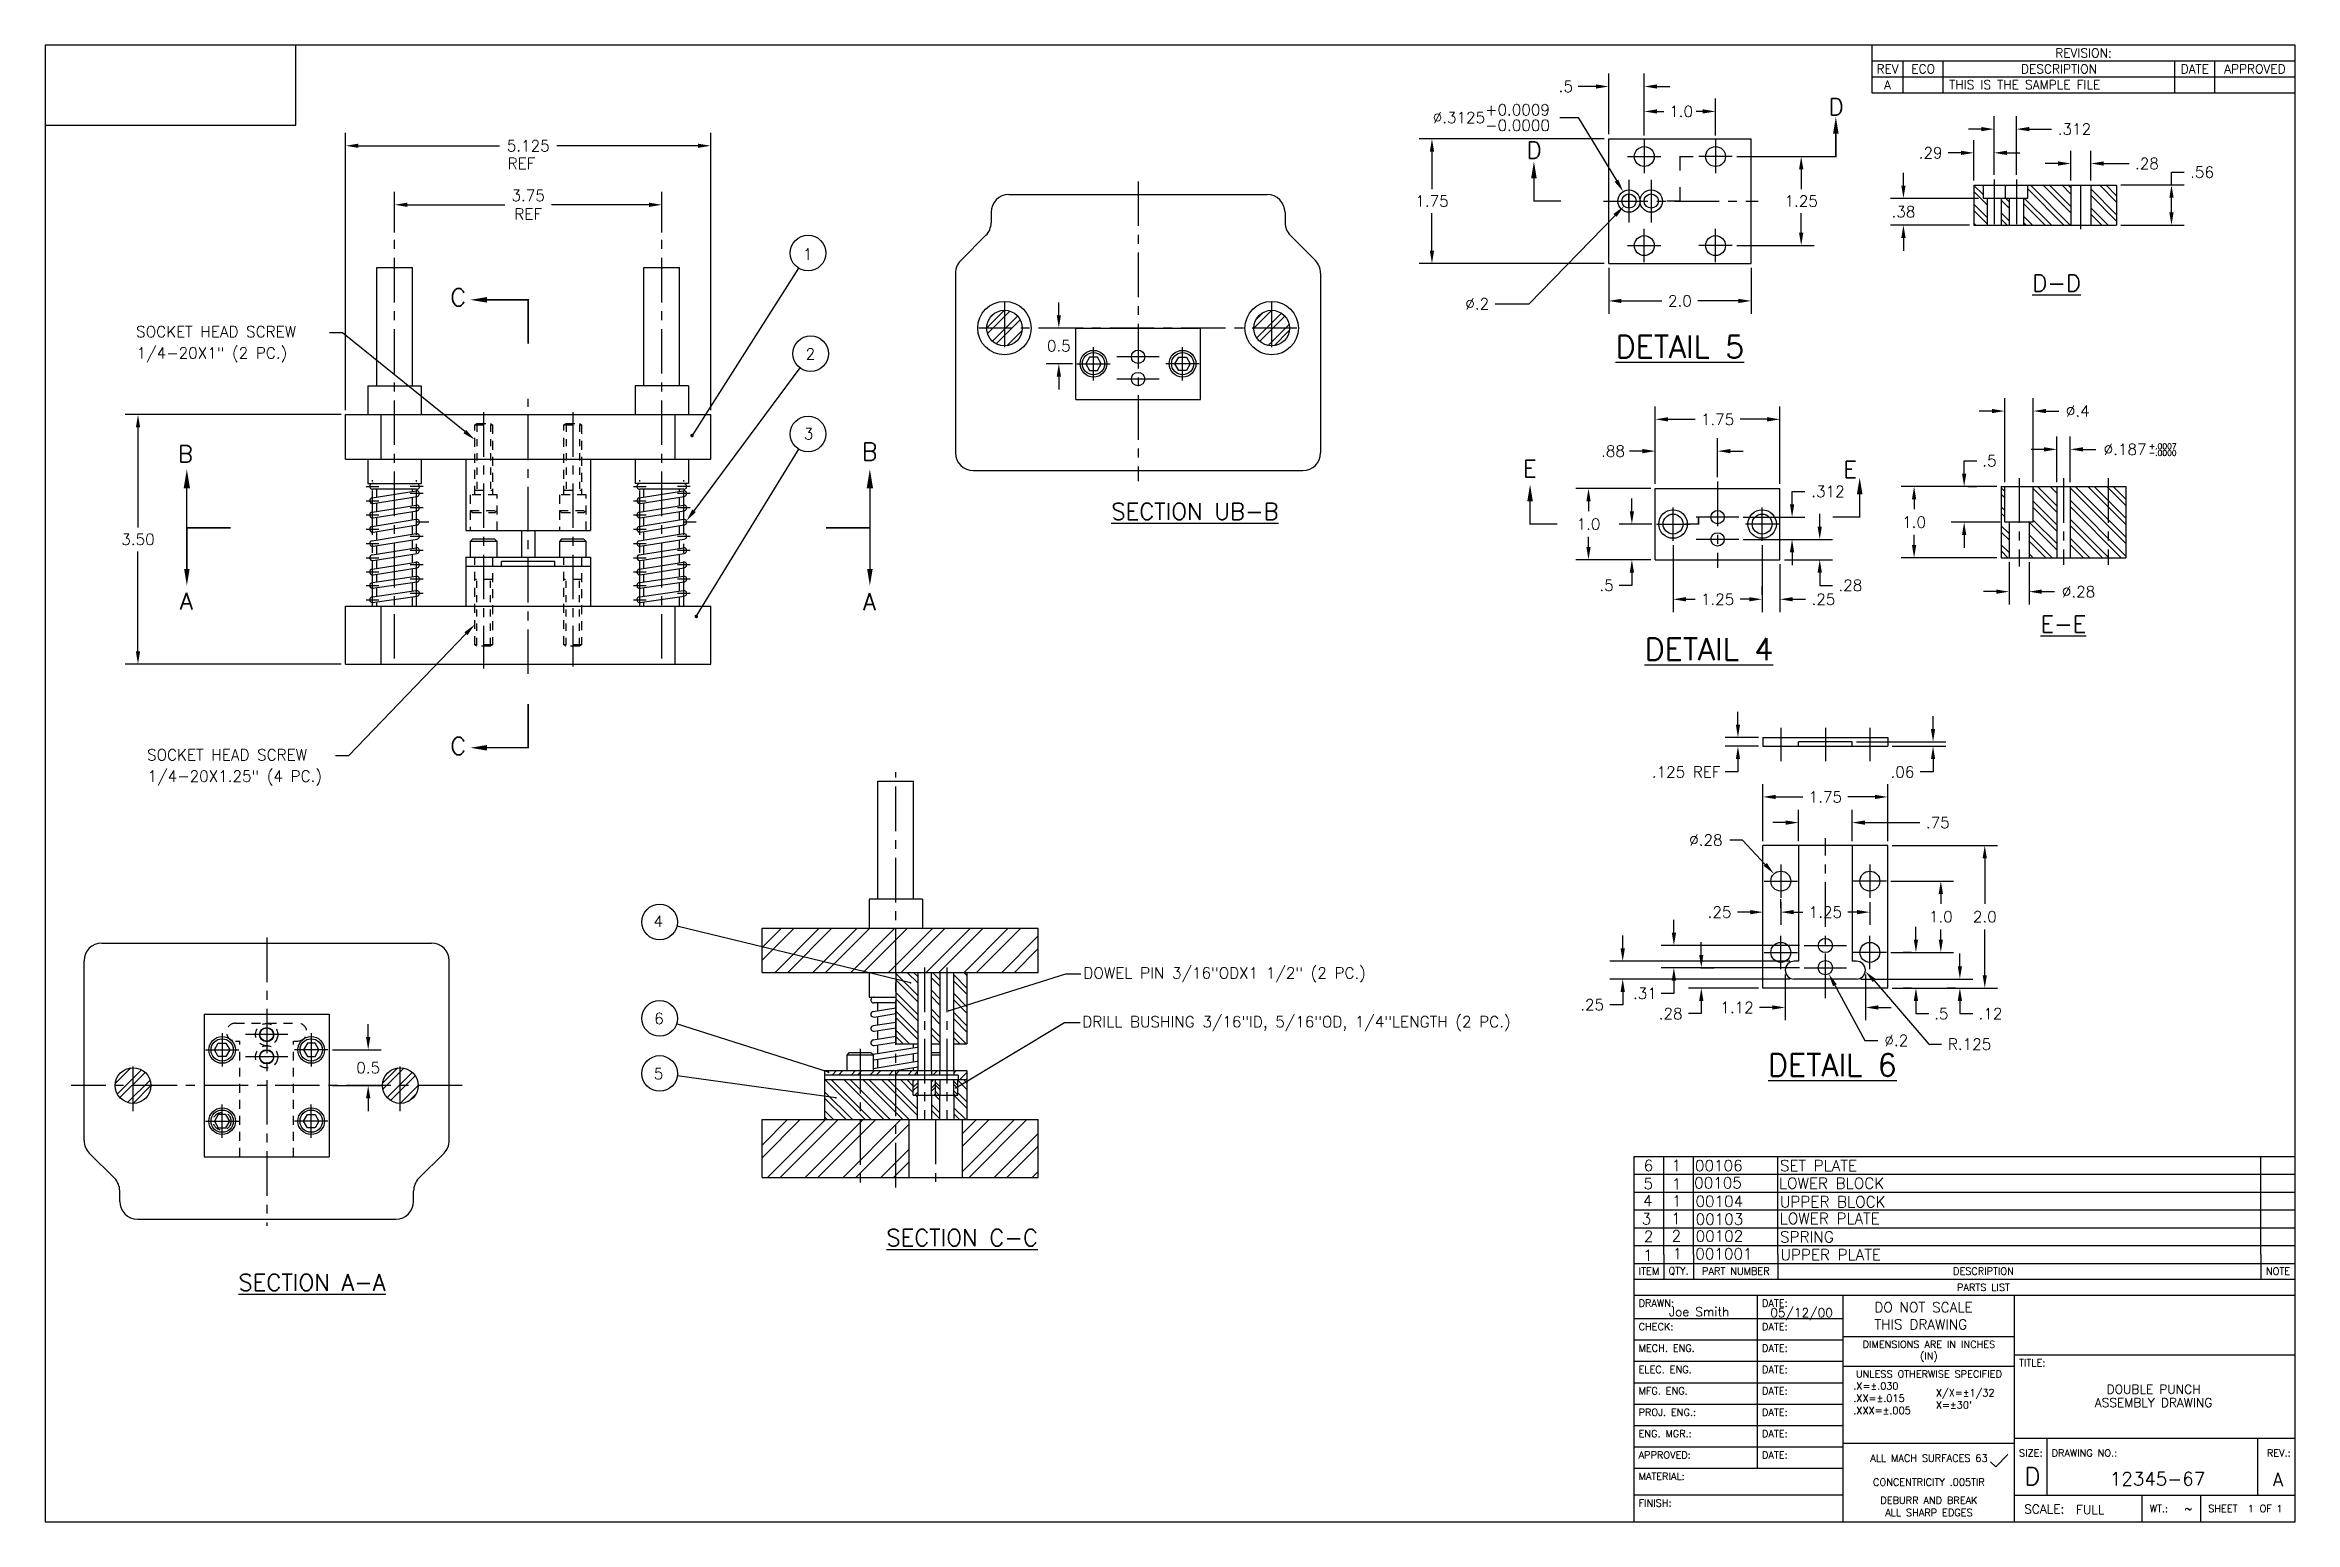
# Model space of a CAD drawing. Extents: x 0 to 31.6, y 0 to 20.7.
import ezdxf
from ezdxf.enums import TextEntityAlignment as Align

# ---------------------------------------------------------------- set-up
doc = ezdxf.new("R2010")
doc.units = 0
doc.header["$LTSCALE"] = 0.5
doc.header["$MEASUREMENT"] = 0
for name, pattern in [('AMTHD', [0.125, 0.0625, -0.0625]), ('CENTER', [2, 1.25, -0.25, 0.25, -0.25]), ('HIDDEN', [0.375, 0.25, -0.125])]:
    doc.linetypes.add(name, pattern=pattern)
doc.layers.get('0').update_dxf_attribs({"linetype": 'CONTINUOUS'})
doc.layers.get('DEFPOINTS').update_dxf_attribs({"linetype": 'CONTINUOUS'})
for name, color, linetype in [('BLOCK', 7, 'CONTINUOUS'), ('CL', 1, 'CENTER'), ('D', 3, 'CONTINUOUS'), ('DIM', 6, 'CONTINUOUS'), ('HI', 2, 'HIDDEN'), ('OL', 7, 'CONTINUOUS'), ('TX', 2, 'CONTINUOUS')]:
    doc.layers.add(name, color=color, linetype=linetype)
doc.styles.add('ROMANS', font='romans', dxfattribs={"height": 0.156})
doc.styles.get("Standard").update_dxf_attribs({"font": 'SIMPLEX.SHX', "height": 0.156})
doc.styles.add('TITLE', font='SIMPLEX.SHX', dxfattribs={"height": 0.1875})
doc.dimstyles.get("Standard").update_dxf_attribs({"dimtxt": 0.18, "dimasz": 0.18, "dimexe": 0.18, "dimexo": 0.0625, "dimgap": 0.09, "dimtad": 0, "dimtih": 1, "dimtoh": 1, "dimdec": 4, "dimzin": 0, "dimdsep": 46, "dimtxsty": 'Standard', "dimcen": 0.09, "dimadec": 0, "dimazin": 0, "dimtfac": 1, "dimtdec": 4, "dimtofl": 0, "dimtmove": 0, "dimatfit": 3, "dimfxl": 0, "dimtolj": 1, "dimtzin": 0, "dimarcsym": 0})

msp = doc.modelspace()

# ---------------------------------------------------------------- texts
at = {"layer": 'D', "style": 'ROMANS'}
for s, p in [('1.75', (23.47481, 15.47342)), ('%%C.4', (28.52996, 15.5894)), ('.5', (27.29029, 14.89111)), ('%%C.187', (29.19356, 15.05182)), ('.312', (25.02392, 14.46126)), ('1.0', (21.6632, 14.00376)), ('1.0', (26.23245, 14.03111)), ('.5', (21.91648, 13.14376)), ('1.25', (23.47481, 12.94827)), ('.25', (24.95952, 12.94827)), ('.28', (25.33781, 13.14376)), ('%%C.28', (28.54053, 13.05511)), ('.06', (26.06877, 10.52475)), ('1.75', (24.98692, 10.17423)), ('.75', (26.565, 9.81443)), ('%%C.28', (23.31018, 9.56908)), ('.25', (23.50221, 8.55764)), ('1.25', (24.98692, 8.55764)), ('1.0', (26.60787, 8.49326)), ('2.0', (27.2245, 8.49326)), ('.25', (21.71357, 7.25826)), ('.31', (22.45412, 7.41826)), ('1.12', (23.74785, 7.22017)), ('.28', (22.81577, 7.13326)), ('.5', (26.61426, 7.13326)), ('.12', (27.30517, 7.13326)), ('%%C.2', (25.98382, 6.75691))]:
    msp.add_text(s, height=0.156, dxfattribs=at).set_placement(p, align=Align.MIDDLE_CENTER)
for s, p in [('.88', (22.00712, 15.02721)), ('.125 REF', (23.0333, 10.52475))]:
    msp.add_text(s, height=0.156, dxfattribs=at).set_placement(p, align=Align.MIDDLE)
for s, p in [('+.0007', (29.52908, 15.05677)), ('-.0000', (29.52908, 14.9634))]:
    msp.add_text(s, height=0.078, dxfattribs=at).set_placement(p)
msp.add_text('R.125', height=0.156, dxfattribs=at).set_placement((26.70757, 6.7048), align=Align.MIDDLE_LEFT)
at = {"layer": 'DIM', "style": 'ROMANS'}
msp.add_text('REF', height=0.156, dxfattribs=at).set_placement((6.4927, 18.98612))
at = {"layer": 'OL', "style": 'ROMANS'}
for s, height, p in [('D', 0.234, (25.03532, 19.74314)), ('D', 0.234, (20.79657, 19.13414)), ('%%uD-D', 0.234, (27.89182, 17.26919)), ('C', 0.24648, (5.68812, 17.06262)), ('%%UDETAIL 5', 0.312, (22.04336, 16.3363)), ('B', 0.234, (1.86555, 14.87071)), ('B', 0.24648, (11.46175, 14.89621)), ('E', 0.234, (20.74286, 14.66402)), ('E', 0.234, (25.2378, 14.65047)), ('%%USECTION UB-B', 0.234, (14.96588, 14.06425)), ('A', 0.234, (1.89397, 12.80667)), ('A', 0.234, (11.4802, 12.79774)), ('%%uE-E', 0.234, (28.00672, 12.48319)), ('%%uDETAIL 4', 0.312, (22.45093, 12.0928)), ('C', 0.24648, (5.68812, 10.76649)), ('%%uDETAIL 6', 0.312, (24.18289, 6.25707)), ('%%USECTION C-C', 0.234, (11.80881, 3.87284)), ('%%USECTION A-A', 0.234, (2.71551, 3.24481))]:
    msp.add_text(s, height=height, dxfattribs=at).set_placement(p)
at = {"layer": 'TX', "style": 'ROMANS'}
for s, p in [('1', (10.63911, 17.71306)), ('SOCKET HEAD SCREW ', (1.27879, 16.62534)), ('1/4-20X1" (2 PC.)', (1.28766, 16.32579)), ('2', (10.67578, 16.31291)), ('3', (10.65082, 15.19122)), ('SOCKET HEAD SCREW ', (1.43242, 10.68724)), ('1/4-20X1.25" (4 PC.)', (1.44129, 10.38769)), ('4', (8.54082, 8.35125)), ('DOWEL PIN 3/16"ODX1 1/2" (2 PC.)', (14.57396, 7.62619)), ('6', (8.55068, 6.98704)), ('DRILL BUSHING 3/16"ID, 5/16"OD, 1/4"LENGTH (2 PC.)', (14.55891, 6.94156)), ('5', (8.54512, 6.21312)), ('6', (22.43744, 4.92429)), ('1', (22.83118, 4.92399)), ('00106', (23.15746, 4.92358)), ('SET PLATE', (24.34941, 4.92317)), ('5', (22.43573, 4.67028)), ('1', (22.83208, 4.66431)), ('00105', (23.14647, 4.68183)), ('LOWER BLOCK', (24.33622, 4.67492)), ('4', (22.42674, 4.42972)), ('1', (22.83341, 4.42565)), ('00104', (23.16473, 4.42248)), ('UPPER BLOCK', (24.3494, 4.41501)), ('3', (22.4094, 4.17613)), ('1', (22.82644, 4.18011)), ('00103', (23.16649, 4.17126)), ('LOWER PLATE ', (24.34705, 4.18165)), ('2', (22.43917, 3.93171)), ('1', (22.42966, 3.66414)), ('2', (22.8294, 3.93699)), ('1', (22.8426, 3.68677)), ('001001', (23.16254, 3.68473)), ('00102', (23.1667, 3.93432)), ('SPRING', (24.35059, 3.92243)), ('UPPER PLATE', (24.35671, 3.67186))]:
    msp.add_text(s, height=0.156, dxfattribs=at).set_placement(p)

# ---------------------------------------------------------------- blocks, each defined once
blk = doc.blocks.new('SEC')
at = {"layer": 'OL', "const_width": 0.02}
blk.add_lwpolyline([(0, 0.733), (0, 0), (-0.614, 0)], dxfattribs=at)
at = {"layer": 'OL'}
blk.add_solid([(-0.039, 0.577), (0.039, 0.577), (0, 0.811)], dxfattribs=at)
blk = doc.blocks.new('VIEW')
at = {"layer": 'OL', "const_width": 0.0187}
blk.add_lwpolyline([(1.08, 0.674), (1.08, 0.061)], dxfattribs=at)
at = {"layer": 'OL'}
blk.add_solid([(1.125, 0.122), (1.035, 0.122), (1.08, -0.148)], dxfattribs=at)
blk = doc.blocks.new('*X2')
at = {"color": 0}
for p, q in [((7.018, 7.018), (7.231, 7.231)), ((7.021, 6.933), (7.317, 7.229)), ((7.081, 6.816), (7.434, 7.169)), ((7.128, 6.775), (7.475, 7.121)), ((7.264, 6.734), (7.516, 6.985)), ((7.38, 6.762), (7.488, 6.869))]:
    blk.add_line(p, q, dxfattribs=at)
blk = doc.blocks.new('*X1')
at = {"color": 0}
for p, q in [((3.393, 7.017), (3.608, 7.232)), ((3.42, 6.867), (3.758, 7.205)), ((3.456, 6.815), (3.809, 7.168)), ((3.564, 6.746), (3.879, 7.061)), ((3.64, 6.734), (3.891, 6.984))]:
    blk.add_line(p, q, dxfattribs=at)
blk = doc.blocks.new('*D22')
at = {"color": 0, "linetype": 'ByBlock'}
for p, q in [((4.219, 15.602), (4.219, 19.492)), ((4.399, 19.312), (6.38, 19.312)), ((9.164, 19.312), (7.184, 19.312)), ((9.344, 15.602), (9.344, 19.492))]:
    blk.add_line(p, q, dxfattribs=at)
for points in [[(4.399, 19.342), (4.399, 19.282), (4.219, 19.312)], [(9.164, 19.342), (9.164, 19.282), (9.344, 19.312)]]:
    blk.add_solid(points, dxfattribs=at)
at = {"layer": 'DEFPOINTS', "color": 0, "linetype": 'ByBlock'}
for p in [(4.219, 19.312), (4.219, 15.539), (9.344, 15.539)]:
    blk.add_point(p, dxfattribs=at)
at = {"color": 0, "linetype": 'ByBlock', "style": 'ROMANS'}
blk.add_text('5.125', height=0.156, dxfattribs=at).set_placement((6.782, 19.312), align=Align.MIDDLE_CENTER)
blk = doc.blocks.new('*X4')
at = {"color": 0}
for p, q in [((21.638, 7.85), (21.996, 8.208)), ((21.638, 7.673), (22.173, 8.208)), ((21.638, 8.203), (21.643, 8.208)), ((21.714, 7.395), (22.526, 8.208)), ((21.891, 7.395), (22.703, 8.208)), ((22.244, 7.395), (23.057, 8.208)), ((22.421, 7.395), (23.234, 8.208)), ((22.775, 7.395), (23.587, 8.208)), ((22.951, 7.395), (23.697, 8.141)), ((23.305, 7.395), (23.697, 7.787)), ((23.482, 7.395), (23.697, 7.611))]:
    blk.add_line(p, q, dxfattribs=at)
blk = doc.blocks.new('*X5')
at = {"color": 0}
for p, q in [((24.447, 7.477), (25.178, 8.208)), ((24.447, 8.007), (24.648, 8.208)), ((24.447, 7.83), (24.825, 8.208)), ((24.542, 7.395), (25.355, 8.208)), ((24.896, 7.395), (25.513, 8.012)), ((25.073, 7.395), (25.513, 7.836)), ((25.426, 7.395), (25.513, 7.482))]:
    blk.add_line(p, q, dxfattribs=at)
blk = doc.blocks.new('*X6')
at = {"color": 0}
for p, q in [((21.638, 12.623), (21.911, 12.895)), ((21.638, 12.446), (22.087, 12.895)), ((21.816, 12.27), (22.441, 12.895)), ((21.993, 12.27), (22.618, 12.895)), ((22.346, 12.27), (22.971, 12.895)), ((22.523, 12.27), (23.148, 12.895)), ((22.877, 12.27), (23.502, 12.895)), ((23.053, 12.27), (23.678, 12.895)), ((23.407, 12.27), (24.032, 12.895)), ((23.584, 12.27), (24.209, 12.895)), ((23.937, 12.27), (24.562, 12.895)), ((24.114, 12.27), (24.739, 12.895)), ((24.468, 12.27), (25.093, 12.895)), ((24.644, 12.27), (25.269, 12.895)), ((24.998, 12.27), (25.513, 12.785)), ((25.175, 12.27), (25.513, 12.608))]:
    blk.add_line(p, q, dxfattribs=at)
blk = doc.blocks.new('*X7')
at = {"color": 0}
for p, q in [((26.322, 11.95), (26.013, 12.259)), ((26.322, 11.861), (26.013, 12.171)), ((26.322, 12.126), (26.179, 12.27)), ((26.322, 12.215), (26.267, 12.27)), ((26.322, 11.684), (26.013, 11.994)), ((26.322, 11.596), (26.013, 11.905)), ((26.322, 11.419), (26.013, 11.729)), ((26.322, 11.331), (26.013, 11.64)), ((26.207, 11.27), (26.013, 11.463)), ((26.118, 11.27), (26.013, 11.375))]:
    blk.add_line(p, q, dxfattribs=at)
blk = doc.blocks.new('*X8')
at = {"color": 0}
for p, q in [((26.634, 12.08), (26.51, 12.204)), ((26.634, 11.903), (26.51, 12.027)), ((26.634, 12.168), (26.532, 12.27)), ((26.634, 11.814), (26.51, 11.939)), ((26.634, 11.638), (26.51, 11.762)), ((26.634, 11.549), (26.51, 11.674)), ((26.634, 11.372), (26.51, 11.497)), ((26.634, 11.284), (26.51, 11.409))]:
    blk.add_line(p, q, dxfattribs=at)
blk = doc.blocks.new('*X9')
at = {"color": 0}
for p, q in [((27.013, 12.054), (26.822, 12.246)), ((27.013, 11.966), (26.822, 12.157)), ((27.013, 12.231), (26.974, 12.27)), ((27.013, 11.789), (26.822, 11.981)), ((27.013, 11.701), (26.822, 11.892)), ((27.013, 11.524), (26.822, 11.715)), ((27.013, 11.436), (26.822, 11.627)), ((27.002, 11.27), (26.822, 11.45)), ((26.914, 11.27), (26.822, 11.362))]:
    blk.add_line(p, q, dxfattribs=at)
blk = doc.blocks.new('*X10')
at = {"color": 0}
for p, q in [((22.621, 8.833), (22.684, 8.895)), ((22.71, 8.833), (22.772, 8.895)), ((22.886, 8.833), (22.949, 8.895)), ((22.975, 8.833), (23.037, 8.895)), ((23.151, 8.833), (23.214, 8.895)), ((23.24, 8.833), (23.302, 8.895)), ((23.417, 8.833), (23.479, 8.895)), ((23.505, 8.833), (23.568, 8.895)), ((23.682, 8.833), (23.744, 8.895)), ((23.77, 8.833), (23.816, 8.879))]:
    blk.add_line(p, q, dxfattribs=at)
blk = doc.blocks.new('*X11')
at = {"color": 0}
blk.add_line((24.035, 8.833), (24.098, 8.895), dxfattribs=at)
blk = doc.blocks.new('*X12')
at = {"color": 0}
for p, q in [((24.328, 8.86), (24.363, 8.895)), ((24.415, 8.77), (24.513, 8.868)), ((24.503, 8.77), (24.513, 8.78))]:
    blk.add_line(p, q, dxfattribs=at)
blk = doc.blocks.new('*X13')
at = {"color": 0}
for p, q in [((22.905, 8.208), (22.513, 8.6)), ((23.082, 8.208), (22.519, 8.77)), ((23.17, 8.208), (22.608, 8.77)), ((23.347, 8.208), (22.785, 8.77)), ((23.435, 8.208), (22.873, 8.77)), ((23.612, 8.208), (23.05, 8.77)), ((23.701, 8.208), (23.138, 8.77)), ((23.816, 8.269), (23.315, 8.77)), ((23.816, 8.357), (23.403, 8.77)), ((23.76, 8.59), (23.58, 8.77)), ((23.76, 8.678), (23.668, 8.77)), ((23.816, 8.534), (23.799, 8.551)), ((22.817, 8.208), (22.513, 8.511)), ((22.64, 8.208), (22.513, 8.334)), ((22.552, 8.208), (22.513, 8.246))]:
    blk.add_line(p, q, dxfattribs=at)
blk = doc.blocks.new('*X14')
at = {"color": 0}
for p, q in [((24.128, 8.487), (24.064, 8.551)), ((24.128, 8.31), (24.016, 8.422)), ((24.128, 8.222), (24.016, 8.334))]:
    blk.add_line(p, q, dxfattribs=at)
blk = doc.blocks.new('*X15')
at = {"color": 0}
for p, q in [((24.513, 8.367), (24.329, 8.551)), ((24.513, 8.632), (24.384, 8.761)), ((24.513, 8.456), (24.384, 8.585)), ((24.513, 8.721), (24.464, 8.77)), ((24.496, 8.208), (24.328, 8.375)), ((24.408, 8.208), (24.328, 8.287))]:
    blk.add_line(p, q, dxfattribs=at)
blk = doc.blocks.new('*X16')
at = {"color": 0}
for p, q in [((23.76, 8.999), (23.781, 9.02)), ((23.76, 8.911), (23.822, 8.973)), ((23.76, 8.867), (23.822, 8.929)), ((23.783, 8.801), (23.822, 8.841))]:
    blk.add_line(p, q, dxfattribs=at)
blk = doc.blocks.new('*X17')
at = {"color": 0}
for p, q in [((24.01, 8.984), (24.046, 9.02)), ((24.01, 8.895), (24.072, 8.958)), ((24.01, 8.851), (24.072, 8.914)), ((24.048, 8.801), (24.072, 8.825))]:
    blk.add_line(p, q, dxfattribs=at)
blk = doc.blocks.new('*X18')
at = {"color": 0}
for p, q in [((24.134, 8.923), (24.072, 8.985)), ((24.134, 8.879), (24.072, 8.941)), ((24.123, 8.801), (24.072, 8.852)), ((24.134, 9.011), (24.126, 9.02)), ((24.079, 8.801), (24.072, 8.808))]:
    blk.add_line(p, q, dxfattribs=at)
blk = doc.blocks.new('*X19')
at = {"color": 0}
for p, q in [((24.384, 8.938), (24.322, 9.001)), ((24.384, 8.894), (24.322, 8.956)), ((24.384, 8.806), (24.322, 8.868)), ((24.344, 8.801), (24.322, 8.824))]:
    blk.add_line(p, q, dxfattribs=at)
blk = doc.blocks.new('*X20')
at = {"color": 0}
for p, q in [((22.736, 14.21), (22.607, 14.339)), ((22.792, 14.066), (22.607, 14.251)), ((23.872, 13.781), (23.36, 14.293)), ((23.961, 13.781), (23.398, 14.344)), ((23.967, 13.951), (23.575, 14.344)), ((23.967, 14.04), (23.663, 14.344)), ((23.967, 14.216), (23.84, 14.344)), ((23.967, 14.305), (23.928, 14.344)), ((24.607, 13.93), (24.247, 14.29)), ((24.607, 14.107), (24.37, 14.344)), ((24.607, 14.195), (24.459, 14.344)), ((22.792, 13.889), (22.607, 14.074)), ((22.792, 13.8), (22.607, 13.985)), ((22.792, 14.154), (22.79, 14.156)), ((23.104, 14.019), (22.992, 14.131)), ((23.104, 13.842), (22.992, 13.954)), ((23.104, 14.107), (23.055, 14.156)), ((23.607, 13.781), (23.304, 14.084)), ((23.43, 13.781), (23.304, 13.907)), ((23.695, 13.781), (23.32, 14.156)), ((24.607, 13.842), (24.247, 14.202)), ((24.491, 13.781), (24.247, 14.025)), ((24.403, 13.781), (24.247, 13.936)), ((22.635, 13.781), (22.607, 13.809)), ((23.077, 13.781), (22.992, 13.866)), ((23.342, 13.781), (23.304, 13.819))]:
    blk.add_line(p, q, dxfattribs=at)
blk = doc.blocks.new('*X21')
at = {"color": 0}
for p, q in [((26.188, 15.266), (26.138, 15.316)), ((26.188, 15.177), (26.138, 15.227)), ((26.92, 14.976), (26.588, 15.308)), ((26.92, 15.065), (26.647, 15.337)), ((26.92, 15.242), (26.824, 15.337)), ((26.92, 15.33), (26.913, 15.337)), ((27.888, 14.538), (27.107, 15.319)), ((27.888, 14.626), (27.178, 15.337)), ((27.888, 14.803), (27.355, 15.337)), ((27.888, 14.892), (27.443, 15.337)), ((27.888, 15.068), (27.62, 15.337)), ((27.888, 15.157), (27.708, 15.337)), ((27.888, 15.334), (27.885, 15.337)), ((26.188, 15.001), (26.138, 15.051)), ((26.188, 14.912), (26.138, 14.962)), ((26.92, 14.8), (26.588, 15.131)), ((26.92, 14.711), (26.588, 15.043)), ((26.92, 14.535), (26.588, 14.866)), ((27.888, 14.361), (27.107, 15.143)), ((27.824, 14.337), (27.107, 15.054)), ((27.647, 14.337), (27.107, 14.877)), ((26.248, 14.675), (26.138, 14.785)), ((26.248, 14.587), (26.138, 14.697)), ((26.852, 14.337), (26.528, 14.661)), ((26.764, 14.337), (26.528, 14.572)), ((26.92, 14.446), (26.529, 14.837)), ((27.559, 14.337), (27.107, 14.789)), ((27.382, 14.337), (27.107, 14.612)), ((26.248, 14.41), (26.138, 14.52)), ((26.233, 14.337), (26.138, 14.432)), ((26.587, 14.337), (26.528, 14.395)), ((27.294, 14.337), (27.107, 14.524)), ((27.117, 14.337), (27.107, 14.347))]:
    blk.add_line(p, q, dxfattribs=at)
blk = doc.blocks.new('*D24')
at = {"color": 0, "linetype": 'ByBlock'}
for p, q in [((4.157, 15.539), (1.125, 15.539)), ((1.305, 15.359), (1.305, 13.957)), ((1.305, 12.219), (1.305, 13.621)), ((4.157, 12.039), (1.125, 12.039))]:
    blk.add_line(p, q, dxfattribs=at)
for points in [[(1.275, 15.359), (1.335, 15.359), (1.305, 15.539)], [(1.275, 12.219), (1.335, 12.219), (1.305, 12.039)]]:
    blk.add_solid(points, dxfattribs=at)
at = {"layer": 'DEFPOINTS', "color": 0, "linetype": 'ByBlock'}
for p in [(4.219, 15.539), (1.305, 12.039), (4.219, 12.039)]:
    blk.add_point(p, dxfattribs=at)
at = {"color": 0, "linetype": 'ByBlock', "insert": (1.305, 13.789), "char_height": 0.156, "attachment_point": 5, "style": 'ROMANS'}
blk.add_mtext('\\A1;3.50', dxfattribs=at)
blk = doc.blocks.new('*D25')
at = {"color": 0, "linetype": 'ByBlock'}
for p, q in [((4.907, 18.093), (4.907, 18.664)), ((8.657, 18.093), (8.657, 18.664)), ((5.087, 18.484), (6.454, 18.484)), ((8.477, 18.484), (7.109, 18.484))]:
    blk.add_line(p, q, dxfattribs=at)
for points in [[(5.087, 18.514), (5.087, 18.454), (4.907, 18.484)], [(8.477, 18.514), (8.477, 18.454), (8.657, 18.484)]]:
    blk.add_solid(points, dxfattribs=at)
at = {"layer": 'DEFPOINTS', "color": 0, "linetype": 'ByBlock'}
for p in [(8.657, 18.484), (4.907, 18.031), (8.657, 18.031)]:
    blk.add_point(p, dxfattribs=at)
at = {"color": 0, "linetype": 'ByBlock', "insert": (6.782, 18.484), "char_height": 0.156, "attachment_point": 5, "style": 'ROMANS'}
blk.add_mtext('\\A1;3.75\\PREF', dxfattribs=at)
blk = doc.blocks.new('*D26')
at = {"color": 0, "linetype": 'ByBlock'}
for p, q in [((14.229, 16.934), (14.229, 17.114)), ((14.403, 16.754), (14.049, 16.754)), ((14.419, 16.254), (14.049, 16.254)), ((14.229, 16.074), (14.229, 15.894))]:
    blk.add_line(p, q, dxfattribs=at)
for points in [[(14.199, 16.934), (14.259, 16.934), (14.229, 16.754)], [(14.199, 16.074), (14.259, 16.074), (14.229, 16.254)]]:
    blk.add_solid(points, dxfattribs=at)
at = {"layer": 'DEFPOINTS', "color": 0, "linetype": 'ByBlock'}
for p in [(14.229, 16.754), (14.466, 16.754), (14.482, 16.254)]:
    blk.add_point(p, dxfattribs=at)
at = {"color": 0, "linetype": 'ByBlock', "insert": (14.229, 16.504), "char_height": 0.156, "attachment_point": 5, "style": 'ROMANS'}
blk.add_mtext('\\A1;0.5', dxfattribs=at)
blk = doc.blocks.new('*D27')
at = {"color": 0, "linetype": 'ByBlock'}
for p, q in [((29.134, 18.762), (30.025, 18.762)), ((29.845, 18.762), (29.845, 18.942)), ((29.845, 18.942), (30.025, 18.942)), ((29.845, 18.379), (29.845, 18.582)), ((29.134, 18.199), (30.025, 18.199))]:
    blk.add_line(p, q, dxfattribs=at)
for points in [[(29.815, 18.582), (29.875, 18.582), (29.845, 18.762)], [(29.815, 18.379), (29.875, 18.379), (29.845, 18.199)]]:
    blk.add_solid(points, dxfattribs=at)
at = {"layer": 'DEFPOINTS', "color": 0, "linetype": 'ByBlock'}
for p in [(29.071, 18.762), (29.845, 18.762), (29.071, 18.199)]:
    blk.add_point(p, dxfattribs=at)
at = {"color": 0, "linetype": 'ByBlock', "insert": (30.274, 18.942), "char_height": 0.156, "attachment_point": 5, "style": 'ROMANS'}
blk.add_mtext('\\A1;.56', dxfattribs=at)
blk = doc.blocks.new('*D28')
at = {"color": 0, "linetype": 'ByBlock'}
for p, q in [((28.251, 19.063), (28.071, 19.063)), ((28.431, 18.824), (28.431, 19.243)), ((28.711, 18.824), (28.711, 19.243)), ((28.891, 19.063), (29.251, 19.063))]:
    blk.add_line(p, q, dxfattribs=at)
for points in [[(28.251, 19.093), (28.251, 19.033), (28.431, 19.063)], [(28.891, 19.093), (28.891, 19.033), (28.711, 19.063)]]:
    blk.add_solid(points, dxfattribs=at)
at = {"layer": 'DEFPOINTS', "color": 0, "linetype": 'ByBlock'}
for p in [(28.711, 19.063), (28.431, 18.762), (28.711, 18.762)]:
    blk.add_point(p, dxfattribs=at)
at = {"color": 0, "linetype": 'ByBlock', "insert": (29.501, 19.063), "char_height": 0.156, "attachment_point": 5, "style": 'ROMANS'}
blk.add_mtext('\\A1;.28', dxfattribs=at)
blk = doc.blocks.new('*D29')
at = {"color": 0, "linetype": 'ByBlock'}
for p, q in [((4.536, 6.804), (4.536, 6.984)), ((4.033, 6.624), (4.716, 6.624)), ((4.033, 6.124), (4.716, 6.124)), ((4.536, 5.944), (4.536, 5.764))]:
    blk.add_line(p, q, dxfattribs=at)
for points in [[(4.506, 6.804), (4.566, 6.804), (4.536, 6.624)], [(4.506, 5.944), (4.566, 5.944), (4.536, 6.124)]]:
    blk.add_solid(points, dxfattribs=at)
at = {"layer": 'DEFPOINTS', "color": 0, "linetype": 'ByBlock'}
for p in [(3.97, 6.624), (3.97, 6.124), (4.536, 6.124)]:
    blk.add_point(p, dxfattribs=at)
at = {"color": 0, "linetype": 'ByBlock', "insert": (4.536, 6.374), "char_height": 0.156, "attachment_point": 5, "style": 'ROMANS'}
blk.add_mtext('\\A1;0.5', dxfattribs=at)
blk = doc.blocks.new('*D30')
at = {"color": 0, "linetype": 'ByBlock'}
for p, q in [((21.946, 17.598), (21.946, 16.955)), ((23.946, 17.598), (23.946, 16.955)), ((22.126, 17.135), (22.693, 17.135)), ((23.766, 17.135), (23.199, 17.135))]:
    blk.add_line(p, q, dxfattribs=at)
for points in [[(22.126, 17.165), (22.126, 17.105), (21.946, 17.135)], [(23.766, 17.165), (23.766, 17.105), (23.946, 17.135)]]:
    blk.add_solid(points, dxfattribs=at)
at = {"layer": 'DEFPOINTS', "color": 0, "linetype": 'ByBlock'}
for p in [(21.946, 17.661), (23.946, 17.661), (23.946, 17.135)]:
    blk.add_point(p, dxfattribs=at)
at = {"color": 0, "linetype": 'ByBlock', "insert": (22.946, 17.135), "char_height": 0.156, "attachment_point": 5, "style": 'ROMANS'}
blk.add_mtext('\\A1;2.0', dxfattribs=at)
blk = doc.blocks.new('*D31')
at = {"color": 0, "linetype": 'ByBlock'}
for p, q in [((21.884, 19.411), (19.286, 19.411)), ((19.466, 19.231), (19.466, 18.704)), ((19.466, 17.841), (19.466, 18.368)), ((21.884, 17.661), (19.286, 17.661))]:
    blk.add_line(p, q, dxfattribs=at)
for points in [[(19.436, 19.231), (19.496, 19.231), (19.466, 19.411)], [(19.436, 17.841), (19.496, 17.841), (19.466, 17.661)]]:
    blk.add_solid(points, dxfattribs=at)
at = {"layer": 'DEFPOINTS', "color": 0, "linetype": 'ByBlock'}
for p in [(21.946, 19.411), (19.466, 17.661), (21.946, 17.661)]:
    blk.add_point(p, dxfattribs=at)
at = {"color": 0, "linetype": 'ByBlock', "insert": (19.466, 18.536), "char_height": 0.156, "attachment_point": 5, "style": 'ROMANS'}
blk.add_mtext('\\A1;1.75', dxfattribs=at)
blk = doc.blocks.new('*D32')
at = {"color": 0, "linetype": 'ByBlock'}
for p, q in [((21.946, 19.473), (21.946, 20.324)), ((22.446, 19.457), (22.446, 20.324)), ((21.766, 20.144), (21.52, 20.144)), ((22.626, 20.144), (22.806, 20.144))]:
    blk.add_line(p, q, dxfattribs=at)
for points in [[(21.766, 20.174), (21.766, 20.114), (21.946, 20.144)], [(22.626, 20.174), (22.626, 20.114), (22.446, 20.144)]]:
    blk.add_solid(points, dxfattribs=at)
at = {"layer": 'DEFPOINTS', "color": 0, "linetype": 'ByBlock'}
for p in [(22.446, 20.144), (21.946, 19.411), (22.446, 19.395)]:
    blk.add_point(p, dxfattribs=at)
at = {"color": 0, "linetype": 'ByBlock', "insert": (21.345, 20.144), "char_height": 0.156, "attachment_point": 5, "style": 'ROMANS'}
blk.add_mtext('\\A1;.5', dxfattribs=at)
blk = doc.blocks.new('*D33')
at = {"color": 0, "linetype": 'ByBlock'}
for p, q in [((22.446, 19.457), (22.446, 19.974)), ((23.446, 19.457), (23.446, 19.974)), ((22.626, 19.794), (22.721, 19.794)), ((23.266, 19.794), (23.176, 19.794))]:
    blk.add_line(p, q, dxfattribs=at)
for points in [[(22.626, 19.824), (22.626, 19.764), (22.446, 19.794)], [(23.266, 19.824), (23.266, 19.764), (23.446, 19.794)]]:
    blk.add_solid(points, dxfattribs=at)
at = {"layer": 'DEFPOINTS', "color": 0, "linetype": 'ByBlock'}
for p in [(23.446, 19.794), (22.446, 19.395), (23.446, 19.395)]:
    blk.add_point(p, dxfattribs=at)
at = {"color": 0, "linetype": 'ByBlock', "insert": (22.963, 19.794), "char_height": 0.156, "attachment_point": 5, "style": 'ROMANS'}
blk.add_mtext('\\A1;1.0', dxfattribs=at)
blk = doc.blocks.new('*D34')
at = {"color": 0, "linetype": 'ByBlock'}
for p, q in [((23.743, 19.161), (24.828, 19.161)), ((24.648, 18.981), (24.648, 18.704)), ((24.648, 18.091), (24.648, 18.368)), ((23.743, 17.911), (24.828, 17.911))]:
    blk.add_line(p, q, dxfattribs=at)
for points in [[(24.618, 18.981), (24.678, 18.981), (24.648, 19.161)], [(24.618, 18.091), (24.678, 18.091), (24.648, 17.911)]]:
    blk.add_solid(points, dxfattribs=at)
at = {"layer": 'DEFPOINTS', "color": 0, "linetype": 'ByBlock'}
for p in [(23.68, 19.161), (23.68, 17.911), (24.648, 17.911)]:
    blk.add_point(p, dxfattribs=at)
at = {"color": 0, "linetype": 'ByBlock', "insert": (24.648, 18.536), "char_height": 0.156, "attachment_point": 5, "style": 'ROMANS'}
blk.add_mtext('\\A1;1.25', dxfattribs=at)
blk = doc.blocks.new('*D35')
at = {"color": 0, "linetype": 'ByBlock'}
for p, q in [((20.828, 17.094), (22.036, 18.335)), ((22.141, 18.536), (22.321, 18.536)), ((22.231, 18.446), (22.231, 18.626)), ((20.351, 17.094), (20.828, 17.094))]:
    blk.add_line(p, q, dxfattribs=at)
blk.add_solid([(22.014, 18.356), (22.057, 18.314), (22.161, 18.464)], dxfattribs=at)
at = {"layer": 'DEFPOINTS', "color": 0, "linetype": 'ByBlock'}
for p in [(22.161, 18.464), (22.301, 18.607)]:
    blk.add_point(p, dxfattribs=at)
at = {"color": 0, "linetype": 'ByBlock', "insert": (20.101, 17.094), "char_height": 0.156, "attachment_point": 5, "style": 'ROMANS'}
blk.add_mtext('\\A1;∅.2', dxfattribs=at)
blk = doc.blocks.new('*D36')
at = {"color": 0, "linetype": 'ByBlock'}
for p, q in [((21.261, 19.708), (21.516, 19.708)), ((21.516, 19.708), (22.056, 18.823)), ((22.141, 18.536), (22.321, 18.536)), ((22.231, 18.446), (22.231, 18.626))]:
    blk.add_line(p, q, dxfattribs=at)
blk.add_solid([(22.081, 18.838), (22.03, 18.807), (22.15, 18.669)], dxfattribs=at)
at = {"layer": 'DEFPOINTS', "color": 0, "linetype": 'ByBlock'}
for p in [(22.15, 18.669), (22.312, 18.402)]:
    blk.add_point(p, dxfattribs=at)
at = {"color": 0, "linetype": 'ByBlock', "insert": (20.299, 19.708), "char_height": 0.156, "attachment_point": 5, "style": 'ROMANS'}
blk.add_mtext('\\A1;∅.3125\\S+0.0009^ -0.0000;', dxfattribs=at)
blk = doc.blocks.new('*D37')
at = {"color": 0, "linetype": 'ByBlock'}
for p, q in [((26.083, 18.754), (26.083, 18.934)), ((27.138, 18.574), (25.903, 18.574)), ((27.009, 18.199), (25.903, 18.199)), ((26.083, 18.019), (26.083, 17.839))]:
    blk.add_line(p, q, dxfattribs=at)
for points in [[(26.053, 18.754), (26.113, 18.754), (26.083, 18.574)], [(26.053, 18.019), (26.113, 18.019), (26.083, 18.199)]]:
    blk.add_solid(points, dxfattribs=at)
at = {"layer": 'DEFPOINTS', "color": 0, "linetype": 'ByBlock'}
for p in [(27.2, 18.574), (26.083, 18.199), (27.071, 18.199)]:
    blk.add_point(p, dxfattribs=at)
at = {"color": 0, "linetype": 'ByBlock', "insert": (26.083, 18.387), "char_height": 0.156, "attachment_point": 5, "style": 'ROMANS'}
blk.add_mtext('\\A1;.38', dxfattribs=at)
blk = doc.blocks.new('*D38')
at = {"color": 0, "linetype": 'ByBlock'}
for p, q in [((27.356, 18.902), (27.356, 19.726)), ((27.668, 18.902), (27.668, 19.726)), ((27.176, 19.546), (26.996, 19.546)), ((27.848, 19.546), (28.159, 19.546))]:
    blk.add_line(p, q, dxfattribs=at)
for points in [[(27.176, 19.576), (27.176, 19.516), (27.356, 19.546)], [(27.848, 19.576), (27.848, 19.516), (27.668, 19.546)]]:
    blk.add_solid(points, dxfattribs=at)
at = {"layer": 'DEFPOINTS', "color": 0, "linetype": 'ByBlock'}
for p in [(27.668, 19.546), (27.356, 18.839), (27.668, 18.839)]:
    blk.add_point(p, dxfattribs=at)
at = {"color": 0, "linetype": 'ByBlock', "insert": (28.483, 19.546), "char_height": 0.156, "attachment_point": 5, "style": 'ROMANS'}
blk.add_mtext('\\A1;.312', dxfattribs=at)
blk = doc.blocks.new('*D39')
at = {"color": 0, "linetype": 'ByBlock'}
for p, q in [((27.071, 18.824), (27.071, 19.393)), ((27.356, 18.902), (27.356, 19.393)), ((26.891, 19.213), (26.711, 19.213)), ((27.536, 19.213), (27.716, 19.213))]:
    blk.add_line(p, q, dxfattribs=at)
for points in [[(26.891, 19.243), (26.891, 19.183), (27.071, 19.213)], [(27.536, 19.243), (27.536, 19.183), (27.356, 19.213)]]:
    blk.add_solid(points, dxfattribs=at)
at = {"layer": 'DEFPOINTS', "color": 0, "linetype": 'ByBlock'}
for p in [(27.071, 19.213), (27.071, 18.762), (27.356, 18.839)]:
    blk.add_point(p, dxfattribs=at)
at = {"color": 0, "linetype": 'ByBlock', "insert": (26.465, 19.213), "char_height": 0.156, "attachment_point": 5, "style": 'ROMANS'}
blk.add_mtext('\\A1;.29', dxfattribs=at)
blk = doc.blocks.new('DBL')
at = {"layer": 'BLOCK', "color": 7}
for p, q in [((31.579, 20.726), (0, 20.726)), ((0, 20.726), (0, 0)), ((25.641, 20.726), (25.641, 20.056)), ((31.579, 0), (31.579, 20.726)), ((25.641, 20.503), (31.579, 20.503)), ((25.641, 20.279), (31.579, 20.279)), ((26.079, 20.056), (26.079, 20.503)), ((26.641, 20.056), (26.641, 20.503)), ((29.891, 20.056), (29.891, 20.503)), ((30.454, 20.056), (30.454, 20.503)), ((25.641, 20.056), (31.579, 20.056)), ((22.304, 0), (22.304, 3.75)), ((22.304, 3.629), (31.579, 3.629)), ((22.718, 3.754), (22.718, 3.407)), ((23.138, 3.754), (23.138, 3.407)), ((24.321, 3.754), (24.321, 3.407)), ((31.098, 3.754), (31.098, 3.407)), ((22.304, 3.407), (31.579, 3.407)), ((22.304, 3.181), (31.579, 3.181)), ((24.036, 0.75), (24.036, 3.181)), ((25.238, 0), (25.238, 3.181)), ((27.643, 0), (27.643, 3.181)), ((25.238, 2.85), (22.304, 2.85)), ((25.238, 2.55), (22.304, 2.55)), ((25.238, 2.605), (27.643, 2.605)), ((25.238, 2.25), (22.304, 2.25)), ((27.643, 2.344), (31.579, 2.344)), ((25.238, 1.95), (22.304, 1.95)), ((25.238, 2.187), (27.643, 2.187)), ((25.238, 1.65), (22.304, 1.65)), ((25.238, 1.35), (22.304, 1.35)), ((25.238, 1.05), (22.304, 1.05)), ((25.238, 1.105), (27.643, 1.105)), ((27.643, 1.175), (31.579, 1.175)), ((28.1, 0.376), (28.1, 1.175)), ((31.059, 0.376), (31.059, 1.175)), ((25.238, 0.75), (22.304, 0.75)), ((27.307, 0.844), (27.378, 0.773)), ((27.378, 0.773), (27.55, 0.945)), ((25.238, 0.375), (22.304, 0.375)), ((27.643, 0.376), (31.579, 0.376)), ((29.431, 0.376), (29.431, 0)), ((30.251, 0.376), (30.251, 0)), ((0, 0), (31.579, 0))]:
    blk.add_line(p, q, dxfattribs=at)
at = {"layer": 'BLOCK', "color": 2}
for p, q in [((3.519, 19.601), (3.519, 20.726)), ((0, 19.601), (3.519, 19.601))]:
    blk.add_line(p, q, dxfattribs=at)
at = {"color": 2}
for tag, p in [('TITLE1', (29.594, 2.019)), ('TITLE2', (29.594, 1.8)), ('TITLE3', (29.594, 1.613)), ('TITLE4', (29.594, 1.394))]:
    blk.add_attdef(tag, text='', height=0.125, dxfattribs=at).set_placement(p, align=Align.CENTER)
at = {"color": 7, "style": 'TITLE'}
blk.add_attdef('DRAWING#', text='', height=0.188, dxfattribs=at).set_placement((29.649, 0.511), align=Align.CENTER)
at = {"layer": 'BLOCK', "color": 2}
for s, height, p in [('REVISION:', 0.125, (28.61, 20.614)), ('REV', 0.125, (25.86, 20.391)), ('ECO', 0.125, (26.36, 20.391)), ('DESCRIPTION', 0.125, (28.266, 20.391)), ('DATE', 0.125, (30.172, 20.391)), ('APPROVED', 0.125, (31.016, 20.391)), ('ITEM', 0.1, (22.512, 3.52)), ('QTY.', 0.1, (22.927, 3.52)), ('PART NUMBER', 0.1, (23.731, 3.52)), ('DESCRIPTION', 0.1, (27.206, 3.52)), ('NOTE', 0.1, (31.341, 3.52)), ('PARTS LIST', 0.1, (27.206, 3.293)), ('DIMENSIONS ARE IN INCHES', 0.1, (26.441, 2.494)), ('(IN)', 0.1, (26.441, 2.322)), ('UNLESS OTHERWISE SPECIFIED', 0.1, (26.441, 2.077)), ('ALL MACH SURFACES 63', 0.1, (26.441, 0.896)), ('CONCENTRICITY .005TIR', 0.1, (26.441, 0.559)), ('DEBURR AND BREAK', 0.1, (26.441, 0.304)), ('ALL SHARP EDGES', 0.1, (26.441, 0.133))]:
    blk.add_text(s, height=height, dxfattribs=at).set_placement(p, align=Align.MIDDLE)
for s, height, p in [('DRAWN:', 0.1, (22.366, 3.021)), ('DATE:', 0.1, (24.098, 3.021)), ('CHECK:', 0.1, (22.366, 2.69)), ('DATE:', 0.1, (24.098, 2.69)), ('MECH. ENG.', 0.1, (22.366, 2.39)), ('DATE:', 0.1, (24.098, 2.39)), ('TITLE:', 0.1, (27.706, 2.184)), ('ELEC. ENG.', 0.1, (22.366, 2.09)), ('DATE:', 0.1, (24.098, 2.09)), ('.X=%%P.030', 0.1, (25.38, 1.858)), ('MFG. ENG.', 0.1, (22.366, 1.79)), ('PROJ. ENG.:', 0.1, (22.366, 1.49)), ('DATE:', 0.1, (24.098, 1.79)), ('DATE:', 0.1, (24.098, 1.49)), ('.XX=%%P.015', 0.1, (25.38, 1.687)), ('.XXX=%%P.005', 0.1, (25.38, 1.515)), ('X/X=%%P1/32', 0.1, (26.539, 1.763)), ("X=%%P30'", 0.1, (26.539, 1.592)), ('ENG. MGR.:', 0.1, (22.366, 1.19)), ('DATE:', 0.1, (24.098, 1.19)), ('APPROVED:', 0.1, (22.366, 0.89)), ('DATE:', 0.1, (24.098, 0.89)), ('SIZE:', 0.1, (27.706, 0.917)), ('DRAWING NO.:', 0.1, (28.162, 0.917)), ('REV.:', 0.1, (31.184, 0.917)), ('MATERIAL:', 0.1, (22.366, 0.59)), ('FINISH:', 0.1, (22.366, 0.215)), ('SCALE:', 0.125, (27.778, 0.119)), ('WT.:', 0.1, (29.54, 0.139)), ('~', 0.1, (30.031, 0.139)), ('SHEET', 0.1, (30.36, 0.139))]:
    blk.add_text(s, height=height, dxfattribs=at).set_placement(p)
at = {"layer": 'BLOCK', "color": 7}
for s, height, p in [('THIS DRAWING', 0.14, (25.675, 2.703)), ('DO NOT SCALE', 0.14, (25.675, 2.943)), ('D', 0.25, (27.781, 0.517))]:
    blk.add_text(s, height=height, dxfattribs=at).set_placement(p)
at = {"layer": 'BLOCK', "color": 2}
blk.add_text('OF', height=0.1, dxfattribs=at).set_placement((31.168, 0.139), align=Align.CENTER)
for tag, p in [('REV(BLK)', (25.86, 20.167)), ('ECO', (26.36, 20.167))]:
    blk.add_attdef(tag, text='', height=0.125, dxfattribs=at).set_placement(p, align=Align.MIDDLE)
for tag, p, height in [('REVDESC.', (26.724, 20.107), 0.125), ('SCALE', (28.506, 0.112), 0.125), ('SHEET', (30.915, 0.138), 0.1), ('OF', (31.318, 0.138), 0.1)]:
    blk.add_attdef(tag, p, '', height=height, dxfattribs=at)
for tag, p in [('DRAWN', (23.216, 2.888)), ('DATE', (24.653, 2.874))]:
    blk.add_attdef(tag, text='', height=0.125, dxfattribs=at).set_placement(p, align=Align.CENTER)
at = {"layer": 'BLOCK', "color": 7, "style": 'TITLE'}
blk.add_attdef('REV', text='', height=0.188, dxfattribs=at).set_placement((31.339, 0.502), align=Align.CENTER)

# ---------------------------------------------------------------- dimensions: what is measured, and where the dimension line sits
at = {"layer": 'DIM'}
for base, p1, p2, override, picture, middle in [((22.44605, 20.14425), (21.94605, 19.4108), (22.44605, 19.39479), {"dimdec": 1, "dimzin": 4, "dimtxsty": 'ROMANS'}, '*D32', (21.3449, 20.14425)), ((23.44605, 19.79442), (22.44605, 19.39479), (23.44605, 19.39479), {"dimtoh": 0, "dimdec": 1, "dimtxsty": 'ROMANS'}, '*D33', (22.96286, 19.79442)), ((27.66836, 19.5465), (27.35636, 18.83912), (27.66836, 18.83912), {"dimjust": 1, "dimdec": 3, "dimzin": 4, "dimtxsty": 'ROMANS'}, '*D38', (28.48294, 19.5465)), ((28.71136, 19.06315), (28.43136, 18.76164), (28.71136, 18.76164), {"dimdec": 2, "dimzin": 4, "dimtxsty": 'ROMANS'}, '*D28', (29.50107, 19.06315))]:
    dim = msp.add_linear_dim(base=base, p1=p1, p2=p2, dimstyle='Standard', override=override, dxfattribs=at)
    dim.commit()
    dim.dimension.update_dxf_attribs({"geometry": picture, "text_midpoint": middle, "dimtype": 160})
for p1, p2, override, picture, middle in [((22.31246, 18.40244), (22.14963, 18.66916), {"dimzin": 4, "dimtxsty": 'ROMANS', "dimtol": 1, "dimtp": 0.0009, "dimtmove": 1}, '*D36', (20.2985, 19.7077)), ((22.30079, 18.60747), (22.16131, 18.46413), {"dimdec": 1, "dimzin": 4, "dimtxsty": 'ROMANS', "dimtmove": 1}, '*D35', (20.1008, 17.09354))]:
    dim = msp.add_diameter_dim_2p(p1=p1, p2=p2, dimstyle='Standard', override=override, dxfattribs=at)
    dim.commit()
    dim.dimension.update_dxf_attribs({"geometry": picture, "text_midpoint": middle, "dimtype": 163})
dim = msp.add_linear_dim(base=(4.21901, 19.31197), p1=(9.34401, 15.53941), p2=(4.21901, 15.53941), text='5.125', dimstyle='Standard', dxfattribs=at)
dim.commit()
dim.dimension.update_dxf_attribs({"geometry": '*D22', "text_midpoint": (6.78151, 19.31197)})
for base, p1, p2, override, picture, middle in [((19.46624, 17.6608), (21.94605, 19.4108), (21.94605, 17.6608), {"dimdec": 2, "dimtxsty": 'ROMANS', "dimtmove": 2}, '*D31', (19.46624, 18.5358)), ((24.64813, 17.9108), (23.68003, 19.1608), (23.68003, 17.9108), {"dimdec": 2, "dimtxsty": 'ROMANS', "dimtmove": 2}, '*D34', (24.64813, 18.5358)), ((26.0833956062, 18.1991388821), (27.2001144685, 18.5741388821), (27.0713644685, 18.1991388821), {"dimdec": 2, "dimzin": 4, "dimtxsty": 'ROMANS', "dimtmove": 2}, '*D37', (26.0833956062, 18.3866388821)), ((14.22916, 16.75358), (14.48194, 16.25358), (14.46593, 16.75358), {"dimdec": 1, "dimtxsty": 'ROMANS', "dimtmove": 2}, '*D26', (14.22916, 16.50358)), ((1.30537, 12.03941), (4.21901, 15.53941), (4.21901, 12.03941), {"dimdec": 2, "dimtxsty": 'ROMANS', "dimtmove": 2}, '*D24', (1.30537, 13.78941)), ((4.5364, 6.12442), (3.97011, 6.62442), (3.97011, 6.12442), {"dimdec": 1, "dimtxsty": 'ROMANS', "dimtmove": 2}, '*D29', (4.5364, 6.37442))]:
    dim = msp.add_linear_dim(base=base, p1=p1, p2=p2, angle=90, dimstyle='Standard', override=override, dxfattribs=at)
    dim.commit()
    dim.dimension.update_dxf_attribs({"geometry": picture, "text_midpoint": middle})
dim = msp.add_linear_dim(base=(27.0713644685, 19.2125310126), p1=(27.3563644685, 18.8391206594), p2=(27.0713644685, 18.7616388821), dimstyle='Standard', override={"dimdec": 2, "dimzin": 4, "dimtxsty": 'ROMANS'}, dxfattribs=at)
dim.commit()
dim.dimension.update_dxf_attribs({"geometry": '*D39', "text_midpoint": (26.4653644685, 19.2125310126)})
dim = msp.add_linear_dim(base=(29.84454, 18.76164), p1=(29.07136, 18.19914), p2=(29.07136, 18.76164), angle=90, dimstyle='Standard', override={"dimdec": 2, "dimzin": 4, "dimtxsty": 'ROMANS'}, dxfattribs=at)
dim.commit()
dim.dimension.update_dxf_attribs({"geometry": '*D27', "text_midpoint": (30.27426, 18.94164), "dimtype": 160})
dim = msp.add_linear_dim(base=(8.65651, 18.4838), p1=(4.90651, 18.03096), p2=(8.65651, 18.03096), text='<>\\PREF', dimstyle='Standard', override={"dimdec": 2, "dimtxsty": 'ROMANS', "dimtmove": 2}, dxfattribs=at)
dim.commit()
dim.dimension.update_dxf_attribs({"geometry": '*D25', "text_midpoint": (6.78151, 18.4838)})
dim = msp.add_aligned_dim(p1=(21.94605, 17.6608), p2=(23.94605, 17.6608), distance=-0.5255, dimstyle='Standard', override={"dimdec": 1, "dimtxsty": 'ROMANS', "dimtmove": 2}, dxfattribs=at)
dim.commit()
dim.dimension.update_dxf_attribs({"geometry": '*D30', "text_midpoint": (22.94605, 17.1353)})

# ---------------------------------------------------------------- linework, layer by layer
at = {"layer": 'CL'}
for p, q in [((22.44605, 19.39479), (22.44605, 18.92681)), ((23.44605, 19.39479), (23.44605, 18.92681)), ((22.21206, 19.1608), (22.68003, 19.1608)), ((23.68003, 19.1608), (23.21206, 19.1608)), ((15.34093, 18.81255), (15.34093, 14.60722)), ((22.23105, 18.83432), (22.23105, 18.23728)), ((22.54305, 18.83432), (22.54305, 18.23728)), ((27.35636, 18.83912), (27.35636, 18.15168)), ((27.66836, 18.83912), (27.66836, 18.15168)), ((28.57136, 18.14117), (28.57136, 18.82009)), ((21.87162, 18.5358), (24.04387, 18.5358)), ((4.90651, 12.11491), (4.90651, 18.03096)), ((8.65651, 12.11491), (8.65651, 18.03096)), ((22.44605, 17.67681), (22.44605, 18.14479)), ((23.44605, 17.67681), (23.44605, 18.14479)), ((22.21206, 17.9108), (22.68003, 17.9108)), ((23.68003, 17.9108), (23.21206, 17.9108)), ((13.46593, 17.11216), (13.46593, 16.395)), ((17.21593, 17.11216), (17.21593, 16.395)), ((17.56884, 16.75358), (13.10735, 16.75358)), ((14.71593, 16.0196), (14.71593, 16.48757)), ((15.96593, 16.0196), (15.96593, 16.48757)), ((14.48194, 16.25358), (14.94992, 16.25358)), ((15.63945, 16.35108), (15.04241, 16.35108)), ((16.19992, 16.25358), (15.73194, 16.25358)), ((15.63945, 16.03858), (15.04241, 16.03858)), ((6.15651, 15.57369), (6.15651, 11.97816)), ((6.78151, 11.90101), (6.78151, 15.76162)), ((7.40651, 15.57369), (7.40651, 12.00387)), ((4.50756, 14.53112), (4.68756, 14.53112)), ((4.59756, 12.85191), (4.59756, 14.62112)), ((5.30547, 14.53112), (5.12547, 14.53112)), ((5.21547, 12.85191), (5.21547, 14.62112)), ((8.25756, 14.53112), (8.43756, 14.53112)), ((8.34756, 12.85191), (8.34756, 14.62112)), ((9.05547, 14.53112), (8.87547, 14.53112)), ((8.96547, 12.85191), (8.96547, 14.62112)), ((23.47481, 14.60122), (23.47481, 13.3907)), ((27.70538, 14.64747), (27.70538, 13.4075)), ((28.33038, 14.64747), (28.33038, 13.43321)), ((28.95538, 14.64747), (28.95538, 13.43321)), ((4.50756, 14.33112), (4.68756, 14.33112)), ((5.30547, 14.43112), (5.12547, 14.43112)), ((5.30547, 14.23112), (5.12547, 14.23112)), ((8.25756, 14.33112), (8.43756, 14.33112)), ((9.05547, 14.43112), (8.87547, 14.43112)), ((9.05547, 14.23112), (8.87547, 14.23112)), ((22.84981, 13.76978), (22.84981, 14.23775)), ((24.09981, 13.76978), (24.09981, 14.23775)), ((4.50756, 14.13112), (4.68756, 14.13112)), ((4.50756, 13.93112), (4.68756, 13.93112)), ((5.38812, 14.03112), (5.20812, 14.03112)), ((8.25756, 14.13112), (8.43756, 14.13112)), ((8.25756, 13.93112), (8.43756, 13.93112)), ((9.13812, 14.03112), (8.95812, 14.03112)), ((22.61582, 14.00376), (23.0838, 14.00376)), ((23.77333, 14.10126), (23.17629, 14.10126)), ((24.3338, 14.00376), (23.86582, 14.00376)), ((4.50756, 13.73112), (4.68756, 13.73112)), ((5.30547, 13.83112), (5.12547, 13.83112)), ((5.30547, 13.63112), (5.12547, 13.63112)), ((8.25756, 13.73112), (8.43756, 13.73112)), ((9.05547, 13.83112), (8.87547, 13.83112)), ((9.05547, 13.63112), (8.87547, 13.63112)), ((23.77333, 13.78876), (23.17629, 13.78876)), ((4.50756, 13.53112), (4.68756, 13.53112)), ((4.50756, 13.33112), (4.68756, 13.33112)), ((5.30547, 13.43112), (5.12547, 13.43112)), ((8.25756, 13.53112), (8.43756, 13.53112)), ((8.25756, 13.33112), (8.43756, 13.33112)), ((9.05547, 13.43112), (8.87547, 13.43112)), ((4.50756, 13.14191), (4.68756, 13.14191)), ((5.30547, 13.23112), (5.12547, 13.23112)), ((5.30547, 13.03112), (5.12547, 13.03112)), ((8.25756, 13.14191), (8.43756, 13.14191)), ((9.05547, 13.23112), (8.87547, 13.23112)), ((9.05547, 13.03112), (8.87547, 13.03112)), ((4.50756, 12.94191), (4.68756, 12.94191)), ((8.25756, 12.94191), (8.43756, 12.94191)), ((24.36192, 11.14622), (24.36192, 10.67824)), ((24.98692, 11.14437), (24.98692, 10.6764)), ((25.61192, 11.14622), (25.61192, 10.67824)), ((11.9399, 4.69522), (11.9399, 10.52156)), ((24.98692, 7.35155), (24.98692, 9.59689)), ((24.36192, 9.22724), (24.36192, 8.75927)), ((25.61192, 9.22724), (25.61192, 8.75927)), ((24.12794, 8.99326), (24.59591, 8.99326)), ((25.84591, 8.99326), (25.37794, 8.99326)), ((24.36192, 7.75927), (24.36192, 8.22724)), ((25.61192, 7.75927), (25.61192, 8.22724)), ((3.11112, 8.2023), (3.11112, 4.15584)), ((24.12794, 7.99326), (24.59591, 7.99326)), ((24.68841, 8.09026), (25.28544, 8.09026)), ((25.84591, 7.99326), (25.37794, 7.99326)), ((12.3429, 7.78028), (12.3429, 5.64613)), ((12.6549, 7.78028), (12.6549, 5.64613)), ((24.68841, 7.77826), (25.28544, 7.77826)), ((2.48612, 6.8584), (2.48612, 6.39043)), ((3.40964, 6.83942), (2.81261, 6.83942)), ((3.73612, 6.8584), (3.73612, 6.39043)), ((11.4399, 6.63872), (11.4399, 4.76135)), ((1.23612, 5.76584), (1.23612, 6.483)), ((2.25214, 6.62442), (2.72011, 6.62442)), ((3.40964, 6.52742), (2.81261, 6.52742)), ((3.97011, 6.62442), (3.50214, 6.62442)), ((4.98612, 5.76584), (4.98612, 6.483)), ((5.85363, 6.12442), (0.36862, 6.12442)), ((2.48612, 5.39043), (2.48612, 5.8584)), ((3.73612, 5.39043), (3.73612, 5.8584)), ((2.25214, 5.62442), (2.72011, 5.62442)), ((3.97011, 5.62442), (3.50214, 5.62442)), ((12.4989, 5.64613), (12.4989, 4.74475))]:
    msp.add_line(p, q, dxfattribs=at)
at = {"layer": 'D'}
for p, q in [((27.35636, 18.96412), (27.35636, 19.36511)), ((22.59981, 14.56626), (22.59981, 15.65342)), ((24.34981, 14.56626), (24.34981, 15.65342)), ((27.32538, 15.5894), (27.14538, 15.5894)), ((27.50538, 14.59361), (27.50538, 15.7694)), ((27.90538, 14.59361), (27.90538, 15.7694)), ((28.08538, 15.5894), (28.26538, 15.5894)), ((22.59981, 15.08971), (22.59981, 15.20721)), ((22.77981, 15.47342), (23.15824, 15.47342)), ((23.47481, 14.66372), (23.47481, 15.20721)), ((24.16981, 15.47342), (23.79138, 15.47342)), ((28.23663, 14.59361), (28.23663, 15.23182)), ((28.42413, 14.59361), (28.42413, 15.23182)), ((22.41981, 15.02721), (22.23981, 15.02721)), ((23.65481, 15.02721), (23.83481, 15.02721)), ((26.93486, 14.71111), (26.93486, 14.89111)), ((26.93486, 14.89111), (27.11486, 14.89111)), ((28.05663, 15.05182), (27.87663, 15.05182)), ((28.60413, 15.05182), (28.78413, 15.05182)), ((27.39288, 14.53111), (26.05245, 14.53111)), ((26.98638, 14.53111), (27.11486, 14.53111)), ((22.53731, 14.50376), (21.4832, 14.50376)), ((21.6632, 14.32376), (21.6632, 14.18376)), ((22.27191, 14.18376), (22.27191, 14.36376)), ((24.51992, 14.28126), (24.51992, 14.46126)), ((24.51992, 14.46126), (24.69992, 14.46126)), ((26.23245, 14.35111), (26.23245, 14.21111)), ((22.55332, 14.00376), (22.09191, 14.00376)), ((23.83583, 14.10126), (24.69992, 14.10126)), ((24.90809, 13.96876), (24.90809, 14.14876)), ((27.44288, 14.03111), (26.75486, 14.03111)), ((21.6632, 13.68376), (21.6632, 13.82376)), ((22.84981, 13.70728), (22.84981, 12.76827)), ((23.83583, 13.78876), (25.08809, 13.78876)), ((24.09981, 13.70728), (24.09981, 12.76827)), ((24.51992, 13.60876), (24.51992, 13.42876)), ((26.23245, 13.71111), (26.23245, 13.85111)), ((26.93486, 13.85111), (26.93486, 13.67111)), ((22.53731, 13.50376), (21.4832, 13.50376)), ((22.27191, 13.32376), (22.27191, 13.14376)), ((24.34981, 13.44126), (24.34981, 12.76827)), ((24.41231, 13.50376), (25.08809, 13.50376)), ((24.90809, 13.32376), (24.90809, 13.14376)), ((27.39288, 13.53111), (26.05245, 13.53111)), ((27.56538, 13.46861), (27.56538, 12.87511)), ((27.84538, 13.46861), (27.84538, 12.87511)), ((22.27191, 13.14376), (22.09191, 13.14376)), ((23.02981, 12.94827), (23.15824, 12.94827)), ((23.91981, 12.94827), (23.79138, 12.94827)), ((24.09981, 13.01077), (24.09981, 13.12827)), ((24.52981, 12.94827), (24.70981, 12.94827)), ((24.90809, 13.14376), (25.08809, 13.14376)), ((27.38538, 13.05511), (27.20538, 13.05511)), ((28.02538, 13.05511), (28.20538, 13.05511)), ((23.76016, 11.18975), (23.76016, 11.36975)), ((26.49849, 11.12725), (26.49849, 11.30725)), ((24.04942, 11.00975), (23.58016, 11.00975)), ((24.04942, 10.88475), (23.58016, 10.88475)), ((25.42442, 10.94725), (26.67849, 10.94725)), ((25.92442, 10.88475), (26.67849, 10.88475)), ((23.76016, 10.52475), (23.58016, 10.52475)), ((23.76016, 10.70475), (23.76016, 10.52475)), ((26.49849, 10.52475), (26.31849, 10.52475)), ((26.49849, 10.70475), (26.49849, 10.52475)), ((24.11192, 9.55576), (24.11192, 10.35423)), ((24.29192, 10.17423), (24.67035, 10.17423)), ((25.68192, 10.17423), (25.30349, 10.17423)), ((25.86192, 9.55576), (25.86192, 10.35423)), ((24.43192, 9.81443), (24.25192, 9.81443)), ((24.61192, 9.55576), (24.61192, 9.99443)), ((25.36192, 9.55576), (25.36192, 9.99443)), ((25.54192, 9.81443), (26.31528, 9.81443)), ((23.82532, 9.56908), (23.64532, 9.56908)), ((24.14376, 9.22736), (23.82532, 9.56908)), ((25.92442, 9.49326), (27.4045, 9.49326)), ((27.2245, 9.31326), (27.2245, 8.67326)), ((25.90841, 8.99326), (26.78787, 8.99326)), ((23.93192, 8.55764), (23.75192, 8.55764)), ((24.36192, 8.62014), (24.36192, 8.73764)), ((24.36192, 8.69677), (24.36192, 8.37764)), ((24.54192, 8.55764), (24.67035, 8.55764)), ((25.43192, 8.55764), (25.30349, 8.55764)), ((25.61192, 8.69677), (25.61192, 8.37764)), ((26.60787, 8.81326), (26.60787, 8.67326)), ((22.14329, 8.04826), (22.14329, 8.22826)), ((22.86155, 8.27026), (22.86155, 8.45026)), ((26.25883, 8.17326), (26.25883, 8.35326)), ((26.60787, 8.17326), (26.60787, 8.31326)), ((27.2245, 7.67326), (27.2245, 8.31326)), ((24.62591, 8.09026), (22.68155, 8.09026)), ((23.24549, 7.95826), (23.24549, 8.13826)), ((25.90841, 7.99326), (26.78787, 7.99326)), ((26.19633, 7.99326), (26.07883, 7.99326)), ((26.87546, 7.79826), (26.87546, 7.97826)), ((24.48692, 7.86826), (21.96329, 7.86826)), ((24.48692, 7.61826), (21.96329, 7.61826)), ((24.62591, 7.77826), (22.68155, 7.77826)), ((22.86155, 7.59826), (22.86155, 7.41826)), ((23.23818, 7.77826), (23.42549, 7.77826)), ((24.42442, 7.68076), (24.42442, 7.04017)), ((25.48692, 7.61826), (27.05546, 7.61826)), ((25.54942, 7.68076), (25.54942, 7.04017)), ((25.67451, 7.59725), (26.43757, 6.7048)), ((22.14329, 7.43826), (22.14329, 7.25826)), ((22.86155, 7.41826), (22.68155, 7.41826)), ((24.04942, 7.49326), (23.06549, 7.49326)), ((23.24549, 7.31326), (23.24549, 7.13326)), ((25.12081, 7.53234), (25.54296, 6.75691)), ((25.92442, 7.49326), (27.4045, 7.49326)), ((26.19633, 7.49326), (26.07883, 7.49326)), ((26.25883, 7.31326), (26.25883, 7.13326)), ((26.81296, 7.49326), (26.69546, 7.49326)), ((26.87546, 7.31326), (26.87546, 7.13326)), ((22.14329, 7.25826), (21.96329, 7.25826)), ((23.24549, 7.13326), (23.06549, 7.13326)), ((24.24442, 7.22017), (24.06442, 7.22017)), ((25.72942, 7.22017), (25.90942, 7.22017)), ((26.25883, 7.13326), (26.43883, 7.13326)), ((26.87546, 7.13326), (27.05546, 7.13326)), ((25.54296, 6.75691), (25.72296, 6.75691)), ((26.43757, 6.7048), (26.61757, 6.7048))]:
    msp.add_line(p, q, dxfattribs=at)
for points in [[(22.77981, 15.50342), (22.77981, 15.44342), (22.59981, 15.47342)], [(24.16981, 15.50342), (24.16981, 15.44342), (24.34981, 15.47342)], [(27.32538, 15.6194), (27.32538, 15.5594), (27.50538, 15.5894)], [(28.08538, 15.6194), (28.08538, 15.5594), (27.90538, 15.5894)], [(22.41981, 15.05721), (22.41981, 14.99721), (22.59981, 15.02721)], [(23.65481, 15.05721), (23.65481, 14.99721), (23.47481, 15.02721)], [(28.05663, 15.08182), (28.05663, 15.02182), (28.23663, 15.05182)], [(28.60413, 15.08182), (28.60413, 15.02182), (28.42413, 15.05182)], [(26.20245, 14.35111), (26.26245, 14.35111), (26.23245, 14.53111)], [(26.90486, 14.71111), (26.96486, 14.71111), (26.93486, 14.53111)], [(21.6332, 14.32376), (21.6932, 14.32376), (21.6632, 14.50376)], [(24.48992, 14.28126), (24.54992, 14.28126), (24.51992, 14.10126)], [(22.24191, 14.18376), (22.30191, 14.18376), (22.27191, 14.00376)], [(24.87809, 13.96876), (24.93809, 13.96876), (24.90809, 13.78876)], [(26.90486, 13.85111), (26.96486, 13.85111), (26.93486, 14.03111)], [(21.6332, 13.68376), (21.6932, 13.68376), (21.6632, 13.50376)], [(24.48992, 13.60876), (24.54992, 13.60876), (24.51992, 13.78876)], [(26.20245, 13.71111), (26.26245, 13.71111), (26.23245, 13.53111)], [(22.24191, 13.32376), (22.30191, 13.32376), (22.27191, 13.50376)], [(24.87809, 13.32376), (24.93809, 13.32376), (24.90809, 13.50376)], [(23.02981, 12.97827), (23.02981, 12.91827), (22.84981, 12.94827)], [(23.91981, 12.97827), (23.91981, 12.91827), (24.09981, 12.94827)], [(24.52981, 12.97827), (24.52981, 12.91827), (24.34981, 12.94827)], [(27.38538, 13.08511), (27.38538, 13.02511), (27.56538, 13.05511)], [(28.02538, 13.08511), (28.02538, 13.02511), (27.84538, 13.05511)], [(23.73016, 11.18975), (23.79016, 11.18975), (23.76016, 11.00975)], [(26.46849, 11.12725), (26.52849, 11.12725), (26.49849, 10.94725)], [(23.73016, 10.70475), (23.79016, 10.70475), (23.76016, 10.88475)], [(26.46849, 10.70475), (26.52849, 10.70475), (26.49849, 10.88475)], [(24.29192, 10.20423), (24.29192, 10.14423), (24.11192, 10.17423)], [(25.68192, 10.20423), (25.68192, 10.14423), (25.86192, 10.17423)], [(24.43192, 9.84443), (24.43192, 9.78443), (24.61192, 9.81443)], [(25.54192, 9.84443), (25.54192, 9.78443), (25.36192, 9.81443)], [(27.1945, 9.31326), (27.2545, 9.31326), (27.2245, 9.49326)], [(24.12181, 9.20691), (24.16571, 9.24782), (24.26648, 9.09568)], [(26.57787, 8.81326), (26.63787, 8.81326), (26.60787, 8.99326)], [(23.93192, 8.58764), (23.93192, 8.52764), (24.11192, 8.55764)], [(24.54192, 8.58764), (24.54192, 8.52764), (24.36192, 8.55764)], [(25.43192, 8.58764), (25.43192, 8.52764), (25.61192, 8.55764)], [(22.83155, 8.27026), (22.89155, 8.27026), (22.86155, 8.09026)], [(22.11329, 8.04826), (22.17329, 8.04826), (22.14329, 7.86826)], [(23.21549, 7.95826), (23.27549, 7.95826), (23.24549, 7.77826)], [(26.22883, 8.17326), (26.28883, 8.17326), (26.25883, 7.99326)], [(26.57787, 8.17326), (26.63787, 8.17326), (26.60787, 7.99326)], [(22.11329, 7.43826), (22.17329, 7.43826), (22.14329, 7.61826)], [(22.83155, 7.59826), (22.89155, 7.59826), (22.86155, 7.77826)], [(25.09446, 7.518), (25.14715, 7.54668), (25.03474, 7.69043)], [(25.65315, 7.57619), (25.69588, 7.61831), (25.54815, 7.72544)], [(26.84546, 7.79826), (26.90546, 7.79826), (26.87546, 7.61826)], [(27.1945, 7.67326), (27.2545, 7.67326), (27.2245, 7.49326)], [(23.21549, 7.31326), (23.27549, 7.31326), (23.24549, 7.49326)], [(26.22883, 7.31326), (26.28883, 7.31326), (26.25883, 7.49326)], [(26.84546, 7.31326), (26.90546, 7.31326), (26.87546, 7.49326)], [(24.24442, 7.25017), (24.24442, 7.19017), (24.42442, 7.22017)], [(25.72942, 7.25017), (25.72942, 7.19017), (25.54942, 7.22017)]]:
    msp.add_solid(points, dxfattribs=at)
at = {"layer": 'HI'}
for p, q in [((6.03206, 15.39672), (6.06271, 15.41441)), ((6.03206, 14.41441), (6.03206, 15.39672)), ((6.03206, 15.39672), (6.28096, 15.39672)), ((6.06271, 15.41441), (6.25031, 15.41441)), ((6.25031, 15.41441), (6.28096, 15.39672)), ((6.28096, 15.39672), (6.28096, 14.41441)), ((7.28206, 15.39672), (7.31271, 15.41441)), ((7.28206, 14.41441), (7.28206, 15.39672)), ((7.28206, 15.39672), (7.53096, 15.39672)), ((7.31271, 15.41441), (7.50031, 15.41441)), ((7.50031, 15.41441), (7.53096, 15.39672)), ((7.53096, 15.39672), (7.53096, 14.41441)), ((5.96901, 14.41441), (5.96901, 13.91441)), ((6.34401, 14.41441), (5.96901, 14.41441)), ((6.03206, 14.47911), (6.28096, 14.47911)), ((6.34401, 13.91441), (6.34401, 14.41441)), ((7.21901, 14.41441), (7.21901, 13.91441)), ((7.59401, 14.41441), (7.21901, 14.41441)), ((7.28206, 14.47911), (7.53096, 14.47911)), ((7.59401, 13.91441), (7.59401, 14.41441)), ((5.96901, 14.19566), (6.00026, 14.16441)), ((5.96901, 14.19566), (6.34401, 14.19566)), ((6.00026, 14.16441), (6.31276, 14.16441)), ((6.31276, 14.16441), (6.34401, 14.19566)), ((7.21901, 14.19566), (7.59401, 14.19566)), ((7.21901, 14.19566), (7.25026, 14.16441)), ((7.25026, 14.16441), (7.56276, 14.16441)), ((7.56276, 14.16441), (7.59401, 14.19566)), ((6.03206, 12.30711), (6.03206, 13.53941)), ((6.28096, 13.53941), (6.28096, 12.30711)), ((7.28206, 12.30711), (7.28206, 13.53941)), ((7.53096, 13.53941), (7.53096, 12.30711)), ((6.28096, 13.22471), (6.03206, 13.22471)), ((7.53096, 13.22471), (7.28206, 13.22471)), ((6.06271, 12.28941), (6.03206, 12.30711)), ((6.28096, 12.30711), (6.03206, 12.30711)), ((6.25031, 12.28941), (6.06271, 12.28941)), ((6.28096, 12.30711), (6.25031, 12.28941)), ((7.53096, 12.30711), (7.28206, 12.30711)), ((7.31271, 12.28941), (7.28206, 12.30711)), ((7.50031, 12.28941), (7.31271, 12.28941)), ((7.53096, 12.30711), (7.50031, 12.28941)), ((2.67362, 6.99942), (3.54862, 6.99942)), ((2.67362, 6.74942), (2.73612, 6.74942)), ((2.73612, 5.12442), (2.73612, 6.74942)), ((3.48612, 5.12442), (3.48612, 6.74942)), ((3.48612, 6.74942), (3.54862, 6.74942))]:
    msp.add_line(p, q, dxfattribs=at)
at = {"layer": 'HI', "linetype": 'AMTHD'}
for p, q in [((6.06271, 15.39672), (6.06271, 14.47911)), ((6.25031, 15.39672), (6.25031, 14.47911)), ((7.31271, 15.39672), (7.31271, 14.47911)), ((7.50031, 15.39672), (7.50031, 14.47911)), ((6.06271, 12.30711), (6.06271, 13.22471)), ((6.25031, 12.30711), (6.25031, 13.22471)), ((7.31271, 12.30711), (7.31271, 13.22471)), ((7.50031, 12.30711), (7.50031, 13.22471))]:
    msp.add_line(p, q, dxfattribs=at)
at = {"layer": 'HI'}
for centre, radius in [((3.11112, 6.83942), 0.15625), ((3.11112, 6.52742), 0.15625), ((2.48612, 5.62442), 0.125)]:
    msp.add_circle(centre, radius, dxfattribs=at)
for centre, start, end in [((2.67362, 6.87442), 90, 270), ((3.54862, 6.87442), 270, 90)]:
    msp.add_arc(centre, 0.125, start, end, dxfattribs=at)
at = {"layer": 'OL'}
for p, q in [((21.94605, 19.4108), (23.94605, 19.4108)), ((21.94605, 17.6608), (21.94605, 19.4108)), ((23.94605, 17.6608), (23.94605, 19.4108)), ((27.07136, 18.76164), (29.07136, 18.76164)), ((27.07136, 18.76164), (27.07136, 18.19914)), ((27.20011, 18.76164), (27.20011, 18.57414)), ((27.51261, 18.76164), (27.51261, 18.57414)), ((27.82411, 18.76164), (27.82411, 18.57414)), ((28.43136, 18.76164), (28.43136, 18.19914)), ((28.71136, 18.76164), (28.71136, 18.19914)), ((29.07136, 18.76164), (29.07136, 18.19914)), ((13.27843, 18.37858), (13.27843, 18.23214)), ((13.52843, 18.62858), (17.15343, 18.62858)), ((17.40343, 18.37858), (17.40343, 18.23214)), ((27.82411, 18.57414), (27.20011, 18.57414)), ((27.25636, 18.57414), (27.25636, 18.19914)), ((27.45636, 18.57414), (27.45636, 18.19914)), ((27.56836, 18.57414), (27.56836, 18.19914)), ((27.76836, 18.57414), (27.76836, 18.19914)), ((12.85165, 17.70181), (13.20521, 18.05536)), ((17.83021, 17.70181), (17.47665, 18.05536)), ((27.07136, 18.19914), (29.07136, 18.19914)), ((4.65651, 17.60191), (5.15651, 17.60191)), ((4.65651, 15.94561), (4.65651, 17.60191)), ((5.15651, 15.94561), (5.15651, 17.60191)), ((8.40651, 17.60191), (8.90651, 17.60191)), ((8.40651, 15.94561), (8.40651, 17.60191)), ((8.90651, 15.94561), (8.90651, 17.60191)), ((12.77843, 17.52503), (12.77843, 15.00358)), ((17.90343, 17.52503), (17.90343, 15.00358)), ((21.94605, 17.6608), (23.94605, 17.6608)), ((14.46593, 15.75358), (14.46593, 16.75358)), ((14.46593, 16.75358), (16.21593, 16.75358)), ((16.21593, 15.75358), (16.21593, 16.75358)), ((14.6618, 16.34733), (14.60768, 16.25358)), ((14.60768, 16.25358), (14.6618, 16.15983)), ((14.77006, 16.34733), (14.6618, 16.34733)), ((14.6618, 16.15983), (14.77006, 16.15983)), ((14.82418, 16.25358), (14.77006, 16.34733)), ((14.77006, 16.15983), (14.82418, 16.25358)), ((15.85768, 16.25358), (15.9118, 16.34733)), ((15.9118, 16.15983), (15.85768, 16.25358)), ((15.9118, 16.34733), (16.02006, 16.34733)), ((16.02006, 16.15983), (15.9118, 16.15983)), ((16.02006, 16.34733), (16.07418, 16.25358)), ((16.07418, 16.25358), (16.02006, 16.15983)), ((4.53151, 15.94561), (5.28151, 15.94561)), ((4.53151, 15.94561), (4.53151, 15.53941)), ((5.28151, 15.94561), (5.28151, 15.53941)), ((9.03151, 15.94561), (8.28151, 15.94561)), ((8.28151, 15.94561), (8.28151, 15.53941)), ((9.03151, 15.94561), (9.03151, 15.53941)), ((4.21901, 15.53941), (9.34401, 15.53941)), ((4.21901, 14.91441), (4.21901, 15.53941)), ((4.71901, 14.91441), (4.71901, 15.53941)), ((8.84401, 14.91441), (8.84401, 15.53941)), ((9.34401, 14.91441), (9.34401, 15.53941)), ((14.46593, 15.75358), (16.21593, 15.75358)), ((4.21901, 14.91441), (9.34401, 14.91441)), ((4.53151, 14.91441), (4.53151, 14.57061)), ((5.28151, 14.91441), (5.28151, 14.57061)), ((5.90651, 14.91441), (5.90651, 13.91441)), ((7.65651, 14.91441), (7.65651, 13.91441)), ((8.28151, 14.91441), (8.28151, 14.57061)), ((9.03151, 14.91441), (9.03151, 14.57061)), ((4.53151, 14.57061), (5.28151, 14.57061)), ((9.03151, 14.57061), (8.28151, 14.57061)), ((13.02843, 14.75358), (17.65343, 14.75358)), ((27.45538, 14.53111), (27.45538, 13.53111)), ((27.45538, 14.53111), (29.20538, 14.53111)), ((27.50538, 14.03111), (27.50538, 14.53111)), ((27.90538, 14.03111), (27.90538, 14.53111)), ((28.23663, 14.53111), (28.23663, 13.53111)), ((28.42413, 14.53111), (28.42413, 13.53111)), ((29.20538, 14.53111), (29.20538, 13.53111)), ((4.59117, 14.37061), (5.20908, 14.47061)), ((4.59117, 14.17061), (5.20908, 14.27061)), ((5.21547, 14.49112), (4.59756, 14.49112)), ((4.60395, 14.29163), (5.22186, 14.39163)), ((4.65651, 14.38118), (4.65651, 14.49112)), ((4.65651, 14.18118), (4.65651, 14.30014)), ((5.15651, 14.4621), (5.15651, 14.49112)), ((5.15651, 14.2621), (5.15651, 14.38106)), ((8.34117, 14.37061), (8.95908, 14.47061)), ((8.34117, 14.17061), (8.95908, 14.27061)), ((8.96547, 14.49112), (8.34756, 14.49112)), ((8.35395, 14.29163), (8.97186, 14.39163)), ((8.40651, 14.38118), (8.40651, 14.49112)), ((8.40651, 14.18118), (8.40651, 14.30014)), ((8.90651, 14.4621), (8.90651, 14.49112)), ((8.90651, 14.2621), (8.90651, 14.38106)), ((22.59981, 14.50376), (24.34981, 14.50376)), ((22.59981, 13.50376), (22.59981, 14.50376)), ((24.34981, 13.50376), (24.34981, 14.50376)), ((4.59117, 13.97061), (5.20908, 14.07061)), ((4.60395, 14.09163), (5.22186, 14.19163)), ((4.60395, 13.89163), (5.22186, 13.99163)), ((4.65651, 13.98118), (4.65651, 14.10014)), ((4.65651, 13.78118), (4.65651, 13.90014)), ((5.15651, 14.0621), (5.15651, 14.18106)), ((5.15651, 13.8621), (5.15651, 13.98106)), ((5.90651, 13.91441), (7.65651, 13.91441)), ((6.68781, 13.91441), (6.68781, 13.53941)), ((6.87521, 13.91441), (6.87521, 13.53941)), ((8.34117, 13.97061), (8.95908, 14.07061)), ((8.35395, 14.09163), (8.97186, 14.19163)), ((8.35395, 13.89163), (8.97186, 13.99163)), ((8.40651, 13.98118), (8.40651, 14.10014)), ((8.40651, 13.78118), (8.40651, 13.90014)), ((8.90651, 14.0621), (8.90651, 14.18106)), ((8.90651, 13.8621), (8.90651, 13.98106)), ((27.90538, 14.03111), (27.50538, 14.03111)), ((27.56538, 14.03111), (27.56538, 13.53111)), ((27.84538, 14.03111), (27.84538, 13.53111)), ((4.59117, 13.77061), (5.20908, 13.87061)), ((4.59117, 13.57061), (5.20908, 13.67061)), ((4.60395, 13.69163), (5.22186, 13.79163)), ((4.60395, 13.49163), (5.22186, 13.59163)), ((4.65651, 13.58118), (4.65651, 13.70014)), ((5.15651, 13.6621), (5.15651, 13.78106)), ((5.15651, 13.4621), (5.15651, 13.58106)), ((6.00026, 13.78941), (5.96901, 13.75816)), ((5.96901, 13.75816), (5.96901, 13.53941)), ((6.34401, 13.75816), (5.96901, 13.75816)), ((6.31276, 13.78941), (6.00026, 13.78941)), ((6.34401, 13.75816), (6.31276, 13.78941)), ((6.34401, 13.53941), (6.34401, 13.75816)), ((7.25026, 13.78941), (7.21901, 13.75816)), ((7.21901, 13.75816), (7.21901, 13.53941)), ((7.59401, 13.75816), (7.21901, 13.75816)), ((7.56276, 13.78941), (7.25026, 13.78941)), ((7.59401, 13.75816), (7.56276, 13.78941)), ((7.59401, 13.53941), (7.59401, 13.75816)), ((8.34117, 13.77061), (8.95908, 13.87061)), ((8.34117, 13.57061), (8.95908, 13.67061)), ((8.35395, 13.69163), (8.97186, 13.79163)), ((8.35395, 13.49163), (8.97186, 13.59163)), ((8.40651, 13.58118), (8.40651, 13.70014)), ((8.90651, 13.6621), (8.90651, 13.78106)), ((8.90651, 13.4621), (8.90651, 13.58106)), ((4.59117, 13.37061), (5.20908, 13.47061)), ((4.59756, 13.18191), (5.20908, 13.27061)), ((4.60395, 13.29163), (5.22186, 13.39163)), ((4.65651, 13.38118), (4.65651, 13.50014)), ((4.65651, 13.19046), (4.65651, 13.30014)), ((5.15651, 13.2621), (5.15651, 13.38106)), ((5.90651, 13.53941), (7.65651, 13.53941)), ((5.90651, 13.53941), (5.90651, 12.85191)), ((5.90651, 13.41441), (7.65651, 13.41441)), ((7.15651, 13.47691), (6.40651, 13.47691)), ((6.40651, 13.41441), (6.40651, 13.47691)), ((7.15651, 13.41441), (7.15651, 13.47691)), ((7.65651, 13.53941), (7.65651, 12.85191)), ((8.34117, 13.37061), (8.95908, 13.47061)), ((8.34756, 13.18191), (8.95908, 13.27061)), ((8.35395, 13.29163), (8.97186, 13.39163)), ((8.40651, 13.38118), (8.40651, 13.50014)), ((8.40651, 13.19046), (8.40651, 13.30014)), ((8.90651, 13.2621), (8.90651, 13.38106)), ((22.59981, 13.50376), (24.34981, 13.50376)), ((27.45538, 13.53111), (29.20538, 13.53111)), ((4.59756, 13.10191), (5.22186, 13.19163)), ((4.59756, 12.98191), (5.20908, 13.07061)), ((4.59756, 12.90191), (5.22186, 12.99163)), ((4.65651, 12.99046), (4.65651, 13.11039)), ((5.15651, 13.06298), (5.15651, 13.18106)), ((5.15651, 12.85191), (5.15651, 12.98224)), ((8.34756, 13.10191), (8.97186, 13.19163)), ((8.34756, 12.98191), (8.95908, 13.07061)), ((8.34756, 12.90191), (8.97186, 12.99163)), ((8.40651, 12.99046), (8.40651, 13.11039)), ((8.90651, 13.06298), (8.90651, 13.18106)), ((8.90651, 12.85191), (8.90651, 12.98224)), ((4.21901, 12.85191), (9.34401, 12.85191)), ((4.21901, 12.03941), (4.21901, 12.85191)), ((4.65651, 12.85191), (4.65651, 12.91039)), ((4.71901, 12.03941), (4.71901, 12.85191)), ((8.40651, 12.85191), (8.40651, 12.91039)), ((8.84401, 12.03941), (8.84401, 12.85191)), ((9.34401, 12.03941), (9.34401, 12.85191)), ((4.21901, 12.03941), (9.34401, 12.03941)), ((24.11192, 11.00975), (25.86192, 11.00975)), ((24.11192, 11.00975), (24.11192, 10.88475)), ((24.11192, 10.88475), (25.86192, 10.88475)), ((25.36192, 10.94725), (24.61192, 10.94725)), ((24.61192, 10.88475), (24.61192, 10.94725)), ((25.36192, 10.88475), (25.36192, 10.94725)), ((25.86192, 11.00975), (25.86192, 10.88475)), ((11.6899, 8.73983), (11.6899, 10.39613)), ((11.6899, 10.39613), (12.1899, 10.39613)), ((12.1899, 8.73983), (12.1899, 10.39613)), ((25.86192, 9.49326), (24.11192, 9.49326)), ((24.11192, 7.49326), (24.11192, 9.49326)), ((24.61192, 9.49326), (24.61192, 7.86826)), ((25.36192, 9.49326), (25.36192, 7.86826)), ((25.86192, 7.49326), (25.86192, 9.49326)), ((12.3149, 8.73983), (11.5649, 8.73983)), ((11.5649, 8.73983), (11.5649, 8.33363)), ((12.3149, 8.73983), (12.3149, 8.33363)), ((10.0649, 8.33363), (13.9399, 8.33363)), ((10.0649, 7.70863), (10.0649, 8.33363)), ((13.9399, 7.70863), (13.9399, 8.33363)), ((0.79862, 8.12442), (5.42362, 8.12442)), ((0.54862, 5.35297), (0.54862, 7.87442)), ((5.67362, 5.35297), (5.67362, 7.87442)), ((10.0649, 7.70863), (13.9399, 7.70863)), ((11.5649, 7.70863), (11.5649, 7.36483)), ((11.9399, 7.70863), (11.9399, 6.70863)), ((12.2492, 7.70863), (12.2492, 6.33363)), ((12.4366, 7.70863), (12.4366, 6.33363)), ((12.5612, 7.70863), (12.5612, 6.33363)), ((12.7486, 7.70863), (12.7486, 6.33363)), ((12.9399, 7.70863), (12.9399, 6.70863)), ((24.61192, 7.86826), (24.54942, 7.86826)), ((25.42442, 7.61826), (24.54942, 7.61826)), ((25.42442, 7.86826), (25.36192, 7.86826)), ((11.5649, 7.36483), (11.9399, 7.36483)), ((11.9399, 7.28533), (11.63094, 7.28533)), ((11.6899, 7.1754), (11.6899, 7.28533)), ((25.86192, 7.49326), (24.11192, 7.49326)), ((2.23612, 7.12442), (2.23612, 5.12442)), ((2.23612, 7.12442), (3.98612, 7.12442)), ((3.98612, 7.12442), (3.98612, 5.12442)), ((11.62455, 7.16482), (11.9399, 7.21585)), ((11.62455, 6.96482), (11.9399, 7.01585)), ((11.63733, 7.08585), (11.9399, 7.13481)), ((11.6899, 6.9754), (11.6899, 7.09435)), ((2.37787, 6.62442), (2.432, 6.71817)), ((2.432, 6.71817), (2.54025, 6.71817)), ((2.54025, 6.71817), (2.59438, 6.62442)), ((3.682, 6.71817), (3.62787, 6.62442)), ((3.79025, 6.71817), (3.682, 6.71817)), ((3.84438, 6.62442), (3.79025, 6.71817)), ((11.62455, 6.76482), (11.9399, 6.81585)), ((11.62455, 6.56482), (12.24246, 6.66482)), ((11.63733, 6.88585), (11.9399, 6.93481)), ((11.63733, 6.68585), (11.9399, 6.73481)), ((11.6899, 6.7754), (11.6899, 6.89435)), ((11.6899, 6.5754), (11.6899, 6.69435)), ((11.9399, 6.70863), (12.2492, 6.70863)), ((12.1899, 6.65631), (12.1899, 6.70863)), ((12.4366, 6.70863), (12.5612, 6.70863)), ((12.7486, 6.70863), (12.9399, 6.70863)), ((2.432, 6.53067), (2.37787, 6.62442)), ((2.54025, 6.53067), (2.432, 6.53067)), ((2.59438, 6.62442), (2.54025, 6.53067)), ((3.62787, 6.62442), (3.682, 6.53067)), ((3.682, 6.53067), (3.79025, 6.53067)), ((3.79025, 6.53067), (3.84438, 6.62442)), ((10.9399, 6.33363), (12.9399, 6.33363)), ((10.9399, 6.33363), (10.9399, 5.64613)), ((11.28365, 6.58363), (11.2524, 6.55238)), ((11.2524, 6.55238), (11.2524, 6.33363)), ((11.6274, 6.55238), (11.2524, 6.55238)), ((11.2524, 6.33363), (11.6274, 6.33363)), ((11.59615, 6.58363), (11.28365, 6.58363)), ((11.6274, 6.55238), (11.59615, 6.58363)), ((11.62455, 6.36482), (12.24246, 6.46482)), ((11.6274, 6.33363), (11.6274, 6.55238)), ((11.63733, 6.48585), (12.25524, 6.58585)), ((11.6899, 6.3754), (11.6899, 6.49435)), ((11.93256, 6.33363), (12.25524, 6.38585)), ((12.1899, 6.45631), (12.1899, 6.57527)), ((12.1899, 6.33363), (12.1899, 6.37527)), ((12.2429, 6.33363), (12.2429, 6.27113)), ((12.5612, 6.58363), (12.4366, 6.58363)), ((12.5612, 6.55238), (12.4366, 6.55238)), ((12.4429, 6.33363), (12.4429, 6.27113)), ((12.5549, 6.33363), (12.5549, 6.27113)), ((12.7549, 6.33363), (12.7549, 6.27113)), ((12.9399, 6.33363), (12.9399, 5.64613)), ((12.8149, 6.27113), (10.9399, 6.27113)), ((10.9399, 6.20863), (12.9399, 6.20863)), ((12.1869, 5.98983), (12.1869, 6.20863)), ((12.2492, 6.20863), (12.2492, 5.98983)), ((12.4366, 6.20863), (12.4366, 5.98983)), ((12.4989, 5.98983), (12.4989, 6.20863)), ((12.5612, 6.20863), (12.5612, 5.98983)), ((12.7486, 6.20863), (12.7486, 5.98983)), ((12.8109, 5.98983), (12.8109, 6.20863)), ((12.8149, 6.27113), (12.8149, 6.20863)), ((2.432, 5.71817), (2.37787, 5.62442)), ((2.54025, 5.71817), (2.432, 5.71817)), ((2.59438, 5.62442), (2.54025, 5.71817)), ((3.62787, 5.62442), (3.682, 5.71817)), ((3.682, 5.71817), (3.79025, 5.71817)), ((3.79025, 5.71817), (3.84438, 5.62442)), ((12.1869, 5.98983), (12.8109, 5.98983)), ((12.2429, 5.98983), (12.2429, 5.64613)), ((12.4429, 5.98983), (12.4429, 5.64613)), ((12.5549, 5.98983), (12.5549, 5.64613)), ((12.7549, 5.98983), (12.7549, 5.64613)), ((2.37787, 5.62442), (2.432, 5.53067)), ((2.432, 5.53067), (2.54025, 5.53067)), ((2.54025, 5.53067), (2.59438, 5.62442)), ((3.682, 5.53067), (3.62787, 5.62442)), ((3.79025, 5.53067), (3.682, 5.53067)), ((3.84438, 5.62442), (3.79025, 5.53067)), ((10.0649, 5.64613), (13.9399, 5.64613)), ((10.0649, 4.83363), (10.0649, 5.64613)), ((12.1239, 5.64613), (12.1239, 4.83363)), ((12.8739, 5.64613), (12.8739, 4.83363)), ((13.9399, 4.83363), (13.9399, 5.64613)), ((0.62185, 5.17619), (0.9754, 4.82264)), ((2.23612, 5.12442), (3.98612, 5.12442)), ((5.6004, 5.17619), (5.24685, 4.82264)), ((22.30366, 5.12911), (31.57857, 5.12911)), ((22.30366, 3.75), (22.30366, 5.12911)), ((22.71792, 3.75411), (22.71792, 5.12911)), ((23.13761, 3.75411), (23.13761, 5.12911)), ((24.32061, 3.75411), (24.32061, 5.12911)), ((31.09791, 3.75411), (31.09791, 5.12911)), ((10.0649, 4.83363), (13.9399, 4.83363)), ((22.30366, 4.87911), (31.57857, 4.87911)), ((1.04862, 4.49942), (1.04862, 4.64586)), ((5.17362, 4.49942), (5.17362, 4.64586)), ((22.30366, 4.62911), (31.57857, 4.62911)), ((1.29862, 4.24942), (4.92362, 4.24942)), ((22.30366, 4.37911), (31.57857, 4.37911)), ((22.30366, 4.12911), (31.57857, 4.12911)), ((22.30366, 3.87911), (31.57857, 3.87911))]:
    msp.add_line(p, q, dxfattribs=at)
at = {"layer": 'OL', "const_width": 0.02}
for points in [[(25.13431, 19.63736), (25.13431, 19.1608), (24.75357, 19.1608)], [(20.89697, 19.01236), (20.89697, 18.5358), (21.27771, 18.5358)], [(22.93754, 19.1608), (22.93754, 19.1608), (23.13274, 19.1608)], [(22.94745, 18.96452), (22.94745, 18.96452), (22.94745, 19.17009)], [(22.94745, 18.73208), (22.94745, 18.73208), (22.94745, 18.52651)], [(22.95736, 18.5358), (22.95736, 18.5358), (22.76216, 18.5358)], [(25.46909, 14.57782), (25.46909, 14.10126), (25.08835, 14.10126)], [(20.84325, 14.48032), (20.84325, 14.00376), (21.224, 14.00376)], [(23.21677, 14.00376), (23.21677, 14.00376), (23.02157, 14.00376)], [(23.20686, 14.11134), (23.20686, 14.11134), (23.20686, 13.99447)], [(23.40206, 14.10126), (23.40206, 14.10126), (23.20686, 14.10126)]]:
    msp.add_lwpolyline(points, dxfattribs=at)
at = {"layer": 'OL'}
for centre, radius in [((22.44605, 19.1608), 0.14), ((23.44605, 19.1608), 0.14), ((22.23105, 18.5358), 0.15625), ((22.23105, 18.5358), 0.1), ((22.54305, 18.5358), 0.15625), ((22.54305, 18.5358), 0.1), ((22.44605, 17.9108), 0.14), ((23.44605, 17.9108), 0.14), ((13.46593, 16.75358), 0.375), ((17.21593, 16.75358), 0.375), ((13.46593, 16.75358), 0.25), ((17.21593, 16.75358), 0.25), ((14.71593, 16.25358), 0.1875), ((15.34093, 16.35108), 0.09375), ((15.96593, 16.25358), 0.1875), ((14.71593, 16.25358), 0.15625), ((15.34093, 16.03858), 0.09375), ((15.96593, 16.25358), 0.15625), ((22.84981, 14.00376), 0.2), ((22.84981, 14.00376), 0.14), ((23.47481, 14.10126), 0.09375), ((24.09981, 14.00376), 0.2), ((24.09981, 14.00376), 0.14), ((23.47481, 13.78876), 0.09375), ((24.36192, 8.99326), 0.14), ((25.61192, 8.99326), 0.14), ((24.36192, 7.99326), 0.14), ((24.98692, 8.09026), 0.1), ((25.61192, 7.99326), 0.14), ((24.98692, 7.77826), 0.1), ((2.48612, 6.62442), 0.1875), ((2.48612, 6.62442), 0.15625), ((3.11112, 6.83942), 0.1), ((3.11112, 6.83942), 0.09375), ((3.73612, 6.62442), 0.1875), ((3.73612, 6.62442), 0.15625), ((1.23612, 6.12442), 0.25), ((3.11112, 6.52742), 0.1), ((3.11112, 6.52742), 0.09375), ((4.98612, 6.12442), 0.25), ((2.48612, 5.62442), 0.1875), ((2.48612, 5.62442), 0.15625), ((3.73612, 5.62442), 0.1875), ((3.73612, 5.62442), 0.15625)]:
    msp.add_circle(centre, radius, dxfattribs=at)
for centre, radius, start, end in [((13.52843, 18.37858), 0.25, 90, 180), ((17.15343, 18.37858), 0.25, 0, 90), ((13.02843, 18.23214), 0.25, 315, 0), ((17.65343, 18.23214), 0.25, 180, 225), ((13.02843, 17.52503), 0.25, 135, 180), ((17.65343, 17.52503), 0.25, 0, 45), ((13.02843, 15.00358), 0.25, 180, 270), ((17.65343, 15.00358), 0.25, 270, 0), ((4.59756, 14.53112), 0.04, 80.862926, 270), ((5.21547, 14.53112), 0.04, 270, 99.137074), ((8.34756, 14.53112), 0.04, 80.862926, 270), ((8.96547, 14.53112), 0.04, 270, 99.137074), ((4.59756, 14.33112), 0.04, 99.192749, 279.192749), ((5.21547, 14.43112), 0.04, 279.192749, 99.192749), ((5.21547, 14.23112), 0.04, 279.192749, 99.192749), ((8.34756, 14.33112), 0.04, 99.192749, 279.192749), ((8.96547, 14.43112), 0.04, 279.192749, 99.192749), ((8.96547, 14.23112), 0.04, 279.192749, 99.192749), ((4.59756, 14.13112), 0.04, 99.192749, 279.192749), ((4.59756, 13.93112), 0.04, 99.192749, 279.192749), ((5.21547, 14.03112), 0.04, 279.192749, 99.192749), ((8.34756, 14.13112), 0.04, 99.192749, 279.192749), ((8.34756, 13.93112), 0.04, 99.192749, 279.192749), ((8.96547, 14.03112), 0.04, 279.192749, 99.192749), ((4.59756, 13.73112), 0.04, 99.192749, 279.192749), ((5.21547, 13.83112), 0.04, 279.192749, 99.192749), ((5.21547, 13.63112), 0.04, 279.192749, 99.192749), ((8.34756, 13.73112), 0.04, 99.192749, 279.192749), ((8.96547, 13.83112), 0.04, 279.192749, 99.192749), ((8.96547, 13.63112), 0.04, 279.192749, 99.192749), ((4.59756, 13.53112), 0.04, 99.192749, 279.192749), ((4.59756, 13.33112), 0.04, 99.192749, 279.192749), ((5.21547, 13.43112), 0.04, 279.192749, 99.192749), ((5.21547, 13.23112), 0.04, 279.192749, 99.192749), ((8.34756, 13.53112), 0.04, 99.192749, 279.192749), ((8.34756, 13.33112), 0.04, 99.192749, 279.192749), ((8.96547, 13.43112), 0.04, 279.192749, 99.192749), ((8.96547, 13.23112), 0.04, 279.192749, 99.192749), ((4.59756, 13.14191), 0.04, 90, 286.35642), ((4.59756, 12.94191), 0.04, 90, 286.35642), ((5.21547, 13.03112), 0.04, 279.192749, 99.192749), ((8.34756, 13.14191), 0.04, 90, 286.35642), ((8.34756, 12.94191), 0.04, 90, 286.35642), ((8.96547, 13.03112), 0.04, 279.192749, 99.192749), ((0.79862, 7.87442), 0.25, 90, 180), ((5.42362, 7.87442), 0.25, 0, 90), ((24.54942, 7.74326), 0.125, 90, 270), ((25.42442, 7.74326), 0.125, 270, 90), ((11.63094, 7.32533), 0.04, 80.862926, 270), ((11.63094, 7.12533), 0.04, 99.192749, 279.192749), ((11.63094, 6.92533), 0.04, 99.192749, 279.192749), ((11.63094, 6.72533), 0.04, 99.192749, 279.192749), ((12.24885, 6.62533), 0.04, 89.508775, 99.192749), ((11.63094, 6.52533), 0.04, 99.192749, 110.454442), ((11.63094, 6.52533), 0.04, 264.918459, 279.192749), ((12.24885, 6.42533), 0.04, 89.508775, 99.192749), ((0.79862, 5.35297), 0.25, 180, 225), ((5.42362, 5.35297), 0.25, 315, 0), ((0.79862, 4.64586), 0.25, 0, 45), ((5.42362, 4.64586), 0.25, 135, 180), ((1.29862, 4.49942), 0.25, 180, 270), ((4.92362, 4.49942), 0.25, 270, 0)]:
    msp.add_arc(centre, radius, start, end, dxfattribs=at)
for points in [[(25.09531, 19.48136), (25.17331, 19.48136), (25.13431, 19.71536)], [(20.93597, 18.85636), (20.85797, 18.85636), (20.89697, 19.09036)], [(20.88225, 14.32432), (20.80425, 14.32432), (20.84325, 14.55832)], [(25.43009, 14.42182), (25.50809, 14.42182), (25.46909, 14.65582)]]:
    msp.add_solid(points, dxfattribs=at)
at = {"layer": 'TX'}
for p, q in [((10.57518, 17.59568), (9.08109, 15.24598)), ((4.17307, 16.68909), (3.99307, 16.68909)), ((5.89204, 15.3006), (4.17307, 16.68909)), ((9.10976, 14.19086), (10.59697, 16.19406)), ((9.14084, 12.70747), (10.57875, 15.05514)), ((5.90724, 12.46415), (4.25842, 10.75098)), ((4.25842, 10.75098), (4.07842, 10.75098)), ((12.14815, 7.56591), (8.8691, 8.36042)), ((12.67863, 7.17479), (14.3256, 7.6939)), ((14.3256, 7.6939), (14.53633, 7.6939)), ((10.99606, 6.31024), (8.86428, 6.99097)), ((12.78272, 6.09142), (14.31054, 7.00927)), ((14.31054, 7.00927), (14.5288, 7.00927)), ((11.10012, 5.95359), (8.87379, 6.26019))]:
    msp.add_line(p, q, dxfattribs=at)
for points, const_width in [([(9.06859, 15.24598, 1), (9.09359, 15.24598, 1)], 0.025), ([(9.12834, 12.70747, 1), (9.15334, 12.70747, 1)], 0.025), ([(12.1419, 7.56591, 1), (12.1544, 7.56591, 1)], 0.0125), ([(12.67863, 7.17479, 1), (12.69113, 7.17479, 1)], 0.0125), ([(10.98981, 6.31024, 1), (11.00231, 6.31024, 1)], 0.0125), ([(12.77647, 6.09142, 1), (12.78897, 6.09142, 1)], 0.0125), ([(11.09387, 5.95359, 1), (11.10637, 5.95359, 1)], 0.0125)]:
    msp.add_lwpolyline(points, format="xyb", close=True, dxfattribs=dict(at, const_width=const_width))
for centre in [(10.70932, 17.80664), (10.74599, 16.39479), (10.70932, 15.26833), (8.62613, 8.41929), (8.62613, 7.06702), (8.62613, 6.29429)]:
    msp.add_circle(centre, 0.25, dxfattribs=at)
for points in [[(5.91089, 15.32394), (5.87319, 15.27726), (6.03206, 15.1875)], [(9.13385, 14.17298), (9.08567, 14.20874), (9.00246, 14.04634)], [(5.88563, 12.48496), (5.92886, 12.44335), (6.03206, 12.59384)]]:
    msp.add_solid(points, dxfattribs=at)

# ---------------------------------------------------------------- block references
at = {"layer": 'D'}
for name, p in [('*X20', (4.46399, 4.41794)), ('*X21', (1.31701, -0.80586)), ('*X6', (-11.5733, -4.56146)), ('*X7', (-14.0733, -4.56146)), ('*X8', (-14.0733, -4.56146)), ('*X9', (-14.0733, -4.56146)), ('*X1', (-2.40453, -0.8594)), ('*X2', (-2.27953, -0.8594)), ('*X10', (-11.5733, -2.56146)), ('*X11', (-11.5733, -2.56146)), ('*X12', (-11.5733, -2.56146)), ('*X13', (-11.5733, -2.56146)), ('*X16', (-11.5733, -2.81146)), ('*X17', (-11.5733, -2.81146)), ('*X18', (-11.5733, -2.81146)), ('*X19', (-11.5733, -2.81146)), ('*X15', (-11.5733, -2.56146)), ('*X14', (-11.5733, -2.56146)), ('*X4', (-11.5733, -2.56146)), ('*X5', (-11.5733, -2.56146))]:
    msp.add_blockref(name, p, dxfattribs=at)
at = {"layer": 'D', "xscale": -1, "rotation": 270}
for name, p in [('*X1', (6.48212, 13.11292)), ('*X2', (10.23212, 9.48792))]:
    msp.add_blockref(name, p, dxfattribs=at)
at = {"layer": 'HI', "rotation": 180}
for p in [(3.07053, 14.62545), (12.65676, 14.62545)]:
    msp.add_blockref('VIEW', p, dxfattribs=at)
at = {"layer": 'OL'}
for p, rotation in [((6.78151, 17.15023), 90), ((1.99095, 13.95141), 180)]:
    msp.add_blockref('SEC', p, dxfattribs=dict(at, rotation=rotation))
at = {"layer": 'OL', "xscale": -1}
for p, rotation in [((11.57718, 13.95141), 180), ((6.78151, 10.86439), 90)]:
    msp.add_blockref('SEC', p, dxfattribs=dict(at, rotation=rotation))
at = {"layer": 'TX'}
msp.add_blockref('DBL', (0, 0), dxfattribs=at).add_auto_attribs({'DRAWN': 'Joe Smith', 'DATE': '05/12/00', 'DRAWING#': '12345-67', 'REV': 'A', 'REV(BLK)': 'A', 'REVDESC.': 'THIS IS THE SAMPLE FILE', 'SCALE': 'FULL', 'TITLE2': 'DOUBLE PUNCH', 'TITLE3': 'ASSEMBLY DRAWING', 'SHEET': '1', 'OF': '1'})

msp.set_redraw_order([(e.dxf.handle, doc.entitydb.next_handle()) for e in msp.query("TEXT MTEXT ATTDEF DIMENSION ARC_DIMENSION")])  # texts and dimensions are drawn at this point

doc.saveas('drawing.dxf')
